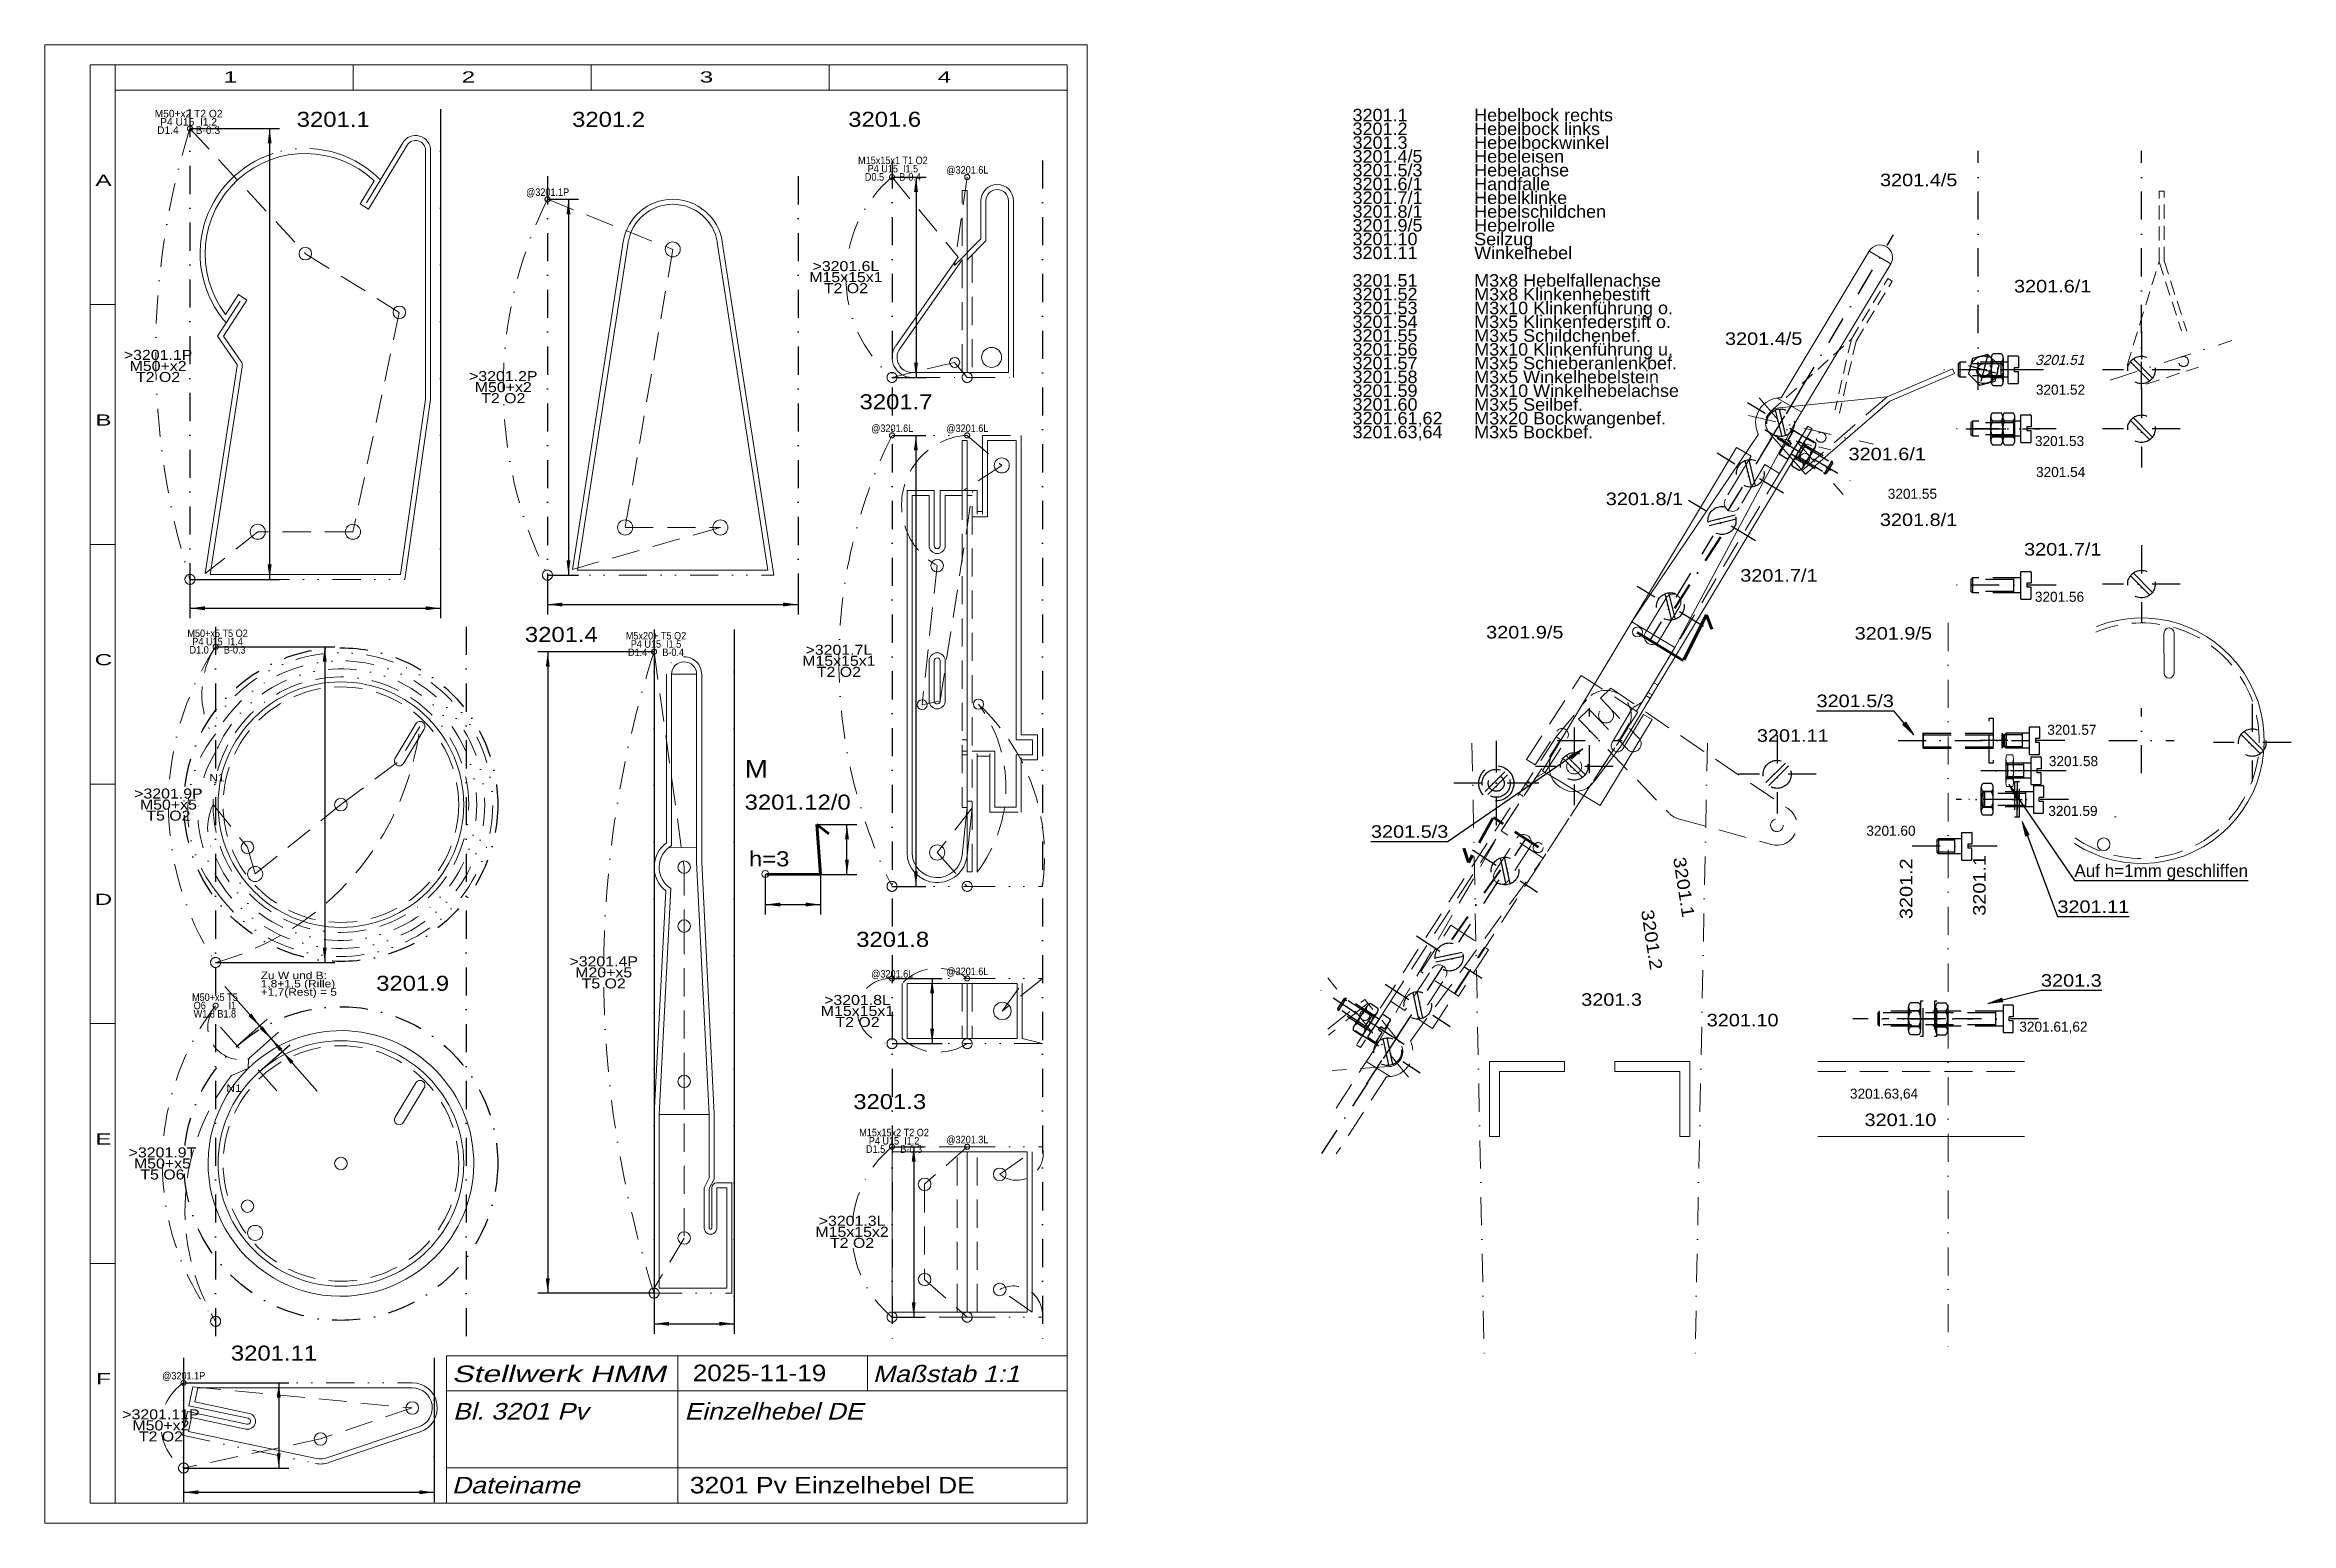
# Model space of a CAD drawing. Extents: x 1 to 449, y 1 to 296.
import ezdxf
from ezdxf.enums import TextEntityAlignment as Align

# ---------------------------------------------------------------- set-up
doc = ezdxf.new("R2010")
doc.units = 0
doc.header["$LTSCALE"] = 11.230064
for name, pattern in [('BORDER', [1.75, 0.5, -0.25, 0.5, -0.25, 0, -0.25]), ('DASHDOT', [1, 0.5, -0.25, 0, -0.25]), ('DASHED', [0.75, 0.5, -0.25]), ('DIVIDE', [1.25, 0.5, -0.25, 0, -0.25, 0, -0.25]), ('HIDDEN', [0.375, 0.25, -0.125]), ('PHANTOM', [2.5, 1.25, -0.25, 0.25, -0.25, 0.25, -0.25])]:
    doc.linetypes.add(name, pattern=pattern)
for name, color, linetype, lineweight in [('2101__ HEBELBANK', 9, 'CONTINUOUS', 18), ('3201_1-3HEBELBOCK', 7, 'CONTINUOUS', 18), ('3201_10 HEBELSCHILDCHEN UMGELEGT', 16, 'DASHED', 18), ('3201_10 SEILZUG', 94, 'DASHDOT', 18), ('3201_11 WINKELHEBEL', 190, 'CONTINUOUS', 18), ('3201_11P', 30, 'CONTINUOUS', 0), ('3201_14 WINKELHEBEL UMGELEGT', 190, 'DASHED', 18), ('3201_1P', 30, 'CONTINUOUS', 0), ('3201_2P', 30, 'CONTINUOUS', 0), ('3201_3L', 30, 'CONTINUOUS', 0), ('3201_3R', 14, 'CONTINUOUS', 0), ('3201_4 HEBELEISEN', 5, 'CONTINUOUS', 18), ('3201_4 HEBELEISEN UMGELEGT', 5, 'DASHED', 18), ('3201_4P', 30, 'CONTINUOUS', 0), ('3201_6 HANDFALLE', 30, 'CONTINUOUS', 18), ('3201_6 HANDFALLE ANGEZOGEN', 30, 'HIDDEN', 18), ('3201_6 HANDFALLE UMGELEGT', 30, 'DASHED', 18), ('3201_6L', 30, 'CONTINUOUS', 0), ('3201_6R', 14, 'CONTINUOUS', 0), ('3201_7 HEBELKLINKE', 171, 'CONTINUOUS', 18), ('3201_7L', 30, 'CONTINUOUS', 0), ('3201_7R', 14, 'CONTINUOUS', 0), ('3201_8 HEBELKLINKE UMGELEGT', 171, 'DASHED', 18), ('3201_8 HEBELSCHILDCHEN', 16, 'CONTINUOUS', 18), ('3201_8L', 30, 'CONTINUOUS', 0), ('3201_8R', 14, 'CONTINUOUS', 0), ('3201_9 HEBELROLLE', 134, 'CONTINUOUS', 18), ('3201_9P', 30, 'CONTINUOUS', 0), ('3201_9T', 14, 'CONTINUOUS', 0), ('3201__ EINZELHEBEL DE', 6, 'DASHDOT', 0), ('3201__ HEBEL DE', 7, 'CONTINUOUS', 0), ('_TEMP', 7, 'CONTINUOUS', 50), ('BEMASSUNG', 7, 'CONTINUOUS', 25), ('BESCHRIFTUNG', 7, 'CONTINUOUS', 25), ('MASSGRENZEN', 172, 'CONTINUOUS', 25), ('MASSLINIEN', 172, 'CONTINUOUS', 25), ('MASSTEXTE', 212, 'CONTINUOUS', 25), ('MITTELLINIEN', 5, 'DASHDOT', 25), ('STANDARD', 7, 'CONTINUOUS', 0), ('UNSICHTBARE', 92, 'DASHED', 25)]:
    doc.layers.add(name, color=color, linetype=linetype, lineweight=lineweight)
doc.styles.add('Arial', font='arial.ttf')

msp = doc.modelspace()

# ---------------------------------------------------------------- texts
at = {"layer": '3201_11P', "linetype": 'DIVIDE', "style": 'Arial', "width": 0.864818}
msp.add_text('@3201.1P', height=1.5, dxfattribs=at).set_placement((28.69, 30.41), align=Align.MIDDLE_CENTER)
at = {"layer": '3201_1P', "linetype": 'DIVIDE', "insert": (29.67, 280.63), "char_height": 1.5, "attachment_point": 5, "line_spacing_factor": 0.66, "style": 'Arial'}
msp.add_mtext('\\W0.972837;M50+x2 T2 O2\\PP4 U15  I1.2\\PD1.4      B-0.3', dxfattribs=at)
at = {"layer": '3201_2P', "linetype": 'DIVIDE', "style": 'Arial', "width": 0.864818}
msp.add_text('@3201.1P', height=1.5, dxfattribs=at).set_placement((101.31, 266.62), align=Align.MIDDLE_CENTER)
at = {"layer": '3201_3L', "linetype": 'DIVIDE', "insert": (170.44, 77.28), "char_height": 1.5, "attachment_point": 5, "line_spacing_factor": 0.66, "style": 'Arial'}
msp.add_mtext('\\W0.864838;M15x15x2 T2 O2\\PP4 U15  I1.2\\PD1.5      B-0.3', dxfattribs=at)
at = {"layer": '3201_3R', "linetype": 'DIVIDE', "style": 'Arial', "width": 0.864821}
msp.add_text('@3201.3L', height=1.5, dxfattribs=at).set_placement((185.07, 77.54), align=Align.MIDDLE_CENTER)
at = {"layer": '3201_4P', "linetype": 'DIVIDE', "insert": (122.94, 176.43), "char_height": 1.5, "attachment_point": 5, "line_spacing_factor": 0.66, "style": 'Arial'}
msp.add_mtext('\\W0.864827;M5x20+ T5 O2\\PP4 U15  I1.5\\PD1.4      B-0.4', dxfattribs=at)
at = {"layer": '3201_6L', "linetype": 'DIVIDE', "insert": (170.21, 271.3), "char_height": 1.5, "attachment_point": 5, "line_spacing_factor": 0.66, "style": 'Arial'}
msp.add_mtext('\\W0.864839;M15x15x1 T1 O2\\PP4 U15  I1.5\\PD0.5      B-0.4', dxfattribs=at)
at = {"layer": '3201_6R', "linetype": 'DIVIDE', "style": 'Arial', "width": 0.864821}
msp.add_text('@3201.6L', height=1.5, dxfattribs=at).set_placement((185.07, 271.06), align=Align.MIDDLE_CENTER)
at = {"layer": '3201_7L', "linetype": 'DIVIDE', "style": 'Arial', "width": 0.864821}
msp.add_text('@3201.6L', height=1.5, dxfattribs=at).set_placement((170.07, 219.5), align=Align.MIDDLE_CENTER)
at = {"layer": '3201_7R', "linetype": 'DIVIDE', "style": 'Arial', "width": 0.864821}
msp.add_text('@3201.6L', height=1.5, dxfattribs=at).set_placement((185.07, 219.5), align=Align.MIDDLE_CENTER)
at = {"layer": '3201_8L', "linetype": 'DIVIDE', "style": 'Arial', "width": 0.864821}
msp.add_text('@3201.6L', height=1.5, dxfattribs=at).set_placement((170.07, 110.61), align=Align.MIDDLE_CENTER)
at = {"layer": '3201_8R', "linetype": 'DIVIDE', "style": 'Arial', "width": 0.864821}
msp.add_text('@3201.6L', height=1.5, dxfattribs=at).set_placement((185.07, 111.11), align=Align.MIDDLE_CENTER)
at = {"layer": '3201_9P', "linetype": 'DIVIDE', "style": 'Arial', "width": 1.135027}
msp.add_text('N1', height=1.5, dxfattribs=at).set_placement((33.8, 149.01))
at = {"layer": '3201_9P', "linetype": 'DIVIDE', "insert": (35.45, 176.92), "char_height": 1.5, "attachment_point": 5, "line_spacing_factor": 0.66, "style": 'Arial'}
msp.add_mtext('\\W0.864827;M50+x5 T5 O2\\PP4 U15  I1.4\\PD1.0      B-0.3', dxfattribs=at)
at = {"layer": '3201_9T', "linetype": 'DASHED', "style": 'Arial', "width": 1.135027}
msp.add_text('N1', height=1.5, dxfattribs=at).set_placement((37.22, 87.04))
at = {"layer": '3201_9T', "linetype": 'DIVIDE', "insert": (34.91, 104.28), "char_height": 1.5, "attachment_point": 5, "line_spacing_factor": 0.66, "style": 'Arial'}
msp.add_mtext('\\W0.864843;M50+x5 T5\\PO6         I1\\PW1.8 B1.8', dxfattribs=at)
at = {"layer": '3201__ EINZELHEBEL DE', "char_height": 2, "attachment_point": 5, "line_spacing_factor": 0.66, "style": 'Arial'}
for s, insert in [('\\W1.135145;>3201.6L\\PM15x15x1\\PT2 O2', (160.83, 249.64)), ('\\W1.135110;>3201.1P\\PM50+x2\\PT2 O2', (23.58, 231.92)), ('\\W1.135110;>3201.2P\\PM50+x2\\PT2 O2', (92.46, 227.69)), ('\\W1.135145;>3201.7L\\PM15x15x1\\PT2 O2', (159.43, 173.07)), ('\\W1.135110;>3201.9P\\PM50+x5\\PT5 O2', (25.64, 144.38)), ('\\W1.135110;>3201.4P\\PM20+x5\\PT5 O2', (112.5, 110.89)), ('\\W1.135145;>3201.8L\\PM15x15x1\\PT2 O2', (163.14, 103.19)), ('\\W1.135136;>3201.9T\\PM50+x5\\PT5 O6', (24.45, 72.76)), ('\\W1.135145;>3201.3L\\PM15x15x2\\PT2 O2', (162.06, 59.11)), ('\\W1.135114;>3201.11P\\PM50+x2\\PT2 O2', (24.15, 20.48))]:
    msp.add_mtext(s, dxfattribs=dict(at, insert=insert))
at = {"layer": 'BESCHRIFTUNG', "style": 'Arial'}
for s, height, width, p in [('3201.1', 3, 1.135138, (51.25, 279.65)), ('3201.2', 3, 1.135138, (106.2, 279.65)), ('3201.6', 3, 1.135138, (161.29, 279.66)), ('3201.4/5', 2.5, 1.135134, (367.18, 267.8)), ('3201.6/1', 2.5, 1.135134, (393.92, 246.6)), ('3201.4/5', 2.5, 1.135134, (336.25, 236.13)), ('3201.7', 3, 1.135138, (163.56, 223.28)), ('3201.52', 2, 0.972811, (398.28, 226.2)), ('3201.6/1', 2.5, 1.135134, (360.9, 213.1)), ('3201.53', 2, 0.972812, (398.09, 215.95)), ('3201.54', 2, 0.972812, (398.31, 209.76)), ('3201.8/1', 2.5, 1.135134, (312.46, 204.16)), ('3201.55', 2, 0.972811, (368.73, 205.42)), ('3201.8/1', 2.5, 1.135134, (367.16, 199.99)), ('3201.7/1', 2.5, 1.135134, (395.93, 194.1)), ('3201.7/1', 2.5, 1.135134, (339.29, 188.88)), ('3201.56', 2, 0.972812, (398.08, 184.86)), ('3201.4', 3, 1.135138, (96.78, 176.84)), ('3201.9/5', 2.5, 1.135134, (288.58, 177.54)), ('3201.9/5', 2.5, 1.135134, (362.12, 177.32)), ('3201.5/3', 2.5, 1.135134, (354.51, 163.84)), ('3201.11', 2.5, 1.135139, (342.61, 156.92)), ('3201.57', 2, 0.972811, (400.55, 158.32)), ('M', 3.5, 1.135019, (140.62, 149.78)), ('3201.58', 2, 0.972811, (400.87, 152.07)), ('3201.12/0', 3, 1.135136, (140.62, 143.38)), ('3201.59', 2, 0.972811, (400.76, 142.13)), ('3201.5/3', 2.5, 1.135134, (265.6, 137.76)), ('3201.60', 2, 0.972811, (364.45, 138.17)), ('h=3', 3, 1.135158, (141.48, 132.07)), ('Auf h=1mm geschliffen', 2.5, 0.972818, (405.97, 129.95)), ('3201.11', 2.5, 1.135139, (402.57, 122.78)), ('3201.8', 3, 1.135138, (162.89, 116)), ('3201.9', 3, 1.135138, (67.1, 107.23)), ('3201.3', 2.5, 1.135138, (399.3, 108.05)), ('3201.3', 2.5, 1.135138, (307.56, 104.23)), ('3201.10', 2.5, 1.135139, (332.6, 100.13)), ('3201.61,62', 2, 0.972804, (394.98, 99.07)), ('3201.3', 3, 1.135138, (162.3, 83.62)), ('3201.63,64', 2, 0.972804, (361.18, 85.7)), ('3201.10', 2.5, 1.135139, (364.09, 80.23)), ('3201.11', 3, 1.135139, (38.11, 33.42))]:
    msp.add_text(s, height=height, dxfattribs=dict(at, width=width)).set_placement(p)
at = {"layer": 'BESCHRIFTUNG', "style": 'Arial', "oblique": 15, "width": 0.972812}
msp.add_text('3201.51', height=2, dxfattribs=at).set_placement((398.12, 232.14))
at = {"layer": 'BESCHRIFTUNG', "style": 'Arial'}
for s, rotation, width, p in [('3201.1', 278.7872, 1.134874, (325.89, 133.73)), ('3201.2', 90, 1.135138, (373.64, 121.54)), ('3201.1', 90, 1.135138, (388.25, 122.21)), ('3201.2', 278.7872, 1.134873, (319.49, 123.23))]:
    msp.add_text(s, height=2.5, rotation=rotation, dxfattribs=dict(at, width=width)).set_placement(p)
at = {"layer": 'BESCHRIFTUNG', "style": 'Arial', "oblique": 15}
for s, width, p in [('Stellwerk HMM', 1.375804, (82.2, 32.44)), ('Maßstab 1:1', 1.143719, (166.2, 32.44)), ('Bl. 3201 Pv', 1.143716, (82.42, 24.96)), ('Einzelhebel DE', 1.130189, (128.62, 24.96)), ('Dateiname', 1.143709, (82.2, 10.22))]:
    msp.add_text(s, height=3.3, dxfattribs=dict(at, width=width)).set_placement(p, align=Align.TOP_LEFT)
at = {"layer": 'BESCHRIFTUNG', "style": 'Arial'}
for s, width, p in [('2025-11-19', 1.130203, (130.27, 32.62)), ('3201 Pv Einzelhebel DE', 1.143718, (129.69, 10.22))]:
    msp.add_text(s, height=3.3, dxfattribs=dict(at, width=width)).set_placement(p, align=Align.TOP_LEFT)
at = {"layer": 'BESCHRIFTUNG', "line_spacing_factor": 0.66, "style": 'Arial'}
for s, insert, char_height, attachment_point in [('\\W1.026832;3201.1\\P3201.2\\P3201.3\\P3201.4/5\\P3201.5/3\\P3201.6/1\\P3201.7/1\\P3201.8/1\\P3201.9/5\\P3201.10\\P3201.11\\P\\P3201.51\\P3201.52\\P3201.53\\P3201.54\\P3201.55\\P3201.56\\P3201.57\\P3201.58\\P3201.59\\P3201.60\\P3201.61,62\\P3201.63,64', (261.93, 283.26), 2.5, 1), ('\\W1.026844;Hebelbock rechts\\PHebelbock links\\PHebelbockwinkel\\PHebeleisen\\PHebelachse\\PHandfalle\\PHebelklinke\\PHebelschildchen\\PHebelrolle\\PSeilzug\\PWinkelhebel\\P\\PM3x8 Hebelfallenachse\\PM3x8 Klinkenhebestift\\PM3x10 Klinkenführung o.\\PM3x5 Klinkenfederstift o.\\PM3x5 Schildchenbef.\\PM3x10 Klinkenführung u.\\PM3x5 Schieberanlenkbef.\\PM3x5 Winkelhebelstein\\PM3x10 Winkelhebelachse\\PM3x5 Seilbef.\\PM3x20 Bockwangenbef.\\PM3x5 Bockbef.', (286.2, 283.26), 2.5, 1), ('\\W1.135085;Zu W und B:\\P1,8+1,5 (Rille)\\P+1,7(Rest) = 5', (44.06, 105.8), 1.5, 7)]:
    msp.add_mtext(s, dxfattribs=dict(at, insert=insert, char_height=char_height, attachment_point=attachment_point))
at = {"layer": 'STANDARD', "style": 'Arial'}
for s, width, p in [('1', 1.547923, (38, 290.72)), ('2', 1.547922, (85.5, 290.72)), ('3', 1.547923, (133, 290.72)), ('4', 1.547923, (180.5, 290.72)), ('A', 1.547987, (12.68, 270.1)), ('B', 1.547987, (12.68, 222.26)), ('C', 1.548103, (12.68, 174.43)), ('D', 1.548104, (12.68, 126.6)), ('E', 1.547987, (12.68, 78.76)), ('F', 1.547769, (12.68, 30.93))]:
    msp.add_text(s, height=2.23, dxfattribs=dict(at, width=width)).set_placement(p, align=Align.TOP_CENTER)

# ---------------------------------------------------------------- blocks, each defined once
blk = doc.blocks.new('D356420864')
at = {"layer": 'MASSGRENZEN'}
for points in [[(29.94, 183.57), (32.91, 183.96), (32.91, 183.18)], [(79.94, 183.57), (76.96, 183.18), (76.96, 183.96)]]:
    blk.add_solid(points, dxfattribs=at)
at = {"layer": 'MASSLINIEN', "color": 172}
for p, q in [((79.94, 278.19), (79.94, 181.57)), ((29.94, 189.33), (29.94, 181.57)), ((29.94, 183.57), (79.94, 183.57))]:
    blk.add_line(p, q, dxfattribs=at)
blk = doc.blocks.new('D334145792')
at = {"layer": 'MASSGRENZEN'}
for points in [[(101.28, 184.32), (104.25, 184.71), (104.25, 183.93)], [(151.28, 184.32), (148.3, 183.93), (148.3, 184.71)]]:
    blk.add_solid(points, dxfattribs=at)
at = {"layer": 'MASSLINIEN', "color": 172}
for p, q in [((101.28, 190.19), (101.28, 182.32)), ((151.28, 190.19), (151.28, 182.32)), ((101.28, 184.32), (151.28, 184.32))]:
    blk.add_line(p, q, dxfattribs=at)
blk = doc.blocks.new('D356563712')
at = {"layer": 'MASSGRENZEN'}
for points in [[(122.56, 40.78), (125.53, 41.17), (125.53, 40.39)], [(138.56, 40.78), (135.58, 40.39), (135.58, 41.17)]]:
    blk.add_solid(points, dxfattribs=at)
at = {"layer": 'MASSLINIEN', "color": 172}
for p, q in [((122.55, 174.33), (122.56, 38.78)), ((138.55, 174.33), (138.56, 38.78)), ((122.56, 40.78), (138.56, 40.78))]:
    blk.add_line(p, q, dxfattribs=at)
blk = doc.blocks.new('D356563456')
at = {"layer": 'MASSGRENZEN'}
for points in [[(28.66, 7.15), (31.63, 7.54), (31.63, 6.76)], [(78.66, 7.15), (75.68, 6.76), (75.68, 7.54)]]:
    blk.add_solid(points, dxfattribs=at)
at = {"layer": 'MASSLINIEN', "color": 172}
for p, q in [((28.66, 28.98), (28.66, 5.15)), ((78.66, 28.98), (78.66, 5.15)), ((28.66, 7.15), (78.66, 7.15))]:
    blk.add_line(p, q, dxfattribs=at)
blk = doc.blocks.new('D356563200')
at = {"layer": 'MASSGRENZEN'}
for points in [[(43.87, 100.22), (41.61, 102.19), (42.2, 102.71)], [(46.12, 97.67), (48.38, 95.69), (47.79, 95.18)]]:
    blk.add_solid(points, dxfattribs=at)
at = {"layer": 'MASSLINIEN', "color": 172}
for p, q in [((43.87, 100.22), (36.9, 108.12)), ((39.35, 96.23), (45.37, 101.54)), ((41.6, 93.68), (47.62, 98.99)), ((43.87, 100.22), (46.12, 97.67)), ((46.12, 97.67), (50.11, 93.14))]:
    blk.add_line(p, q, dxfattribs=at)
blk = doc.blocks.new('D356562944')
at = {"layer": 'MASSGRENZEN'}
for points in [[(46.12, 97.67), (43.86, 99.64), (44.45, 100.16)], [(48.37, 95.12), (50.63, 93.14), (50.04, 92.63)]]:
    blk.add_solid(points, dxfattribs=at)
at = {"layer": 'MASSLINIEN', "color": 172}
for p, q in [((41.6, 93.68), (47.62, 98.99)), ((46.12, 97.67), (42.12, 102.19)), ((43.85, 91.13), (49.87, 96.44)), ((46.12, 97.67), (48.37, 95.12)), ((48.37, 95.12), (55.34, 87.21))]:
    blk.add_line(p, q, dxfattribs=at)
blk = doc.blocks.new('D356562688')
at = {"layer": 'MASSGRENZEN'}
for points in [[(45.84, 279.33), (46.23, 276.35), (45.45, 276.35)], [(45.84, 189.33), (45.45, 192.31), (46.23, 192.31)]]:
    blk.add_solid(points, dxfattribs=at)
at = {"layer": 'MASSLINIEN', "color": 172}
for p, q in [((29.94, 279.33), (47.84, 279.33)), ((45.84, 279.33), (45.84, 189.33)), ((29.94, 189.33), (47.84, 189.33))]:
    blk.add_line(p, q, dxfattribs=at)
blk = doc.blocks.new('D356562432')
at = {"layer": 'MASSGRENZEN'}
for points in [[(105.47, 265.19), (105.86, 262.22), (105.08, 262.22)], [(105.47, 190.19), (105.08, 193.16), (105.86, 193.16)]]:
    blk.add_solid(points, dxfattribs=at)
at = {"layer": 'MASSLINIEN', "color": 172}
for p, q in [((101.28, 265.19), (107.47, 265.19)), ((105.47, 265.19), (105.47, 190.19)), ((101.28, 190.19), (107.47, 190.19))]:
    blk.add_line(p, q, dxfattribs=at)
blk = doc.blocks.new('D356562176')
at = {"layer": 'MASSGRENZEN'}
for points in [[(174.82, 269.63), (175.21, 266.66), (174.43, 266.66)], [(174.82, 229.64), (174.43, 232.61), (175.21, 232.61)]]:
    blk.add_solid(points, dxfattribs=at)
at = {"layer": 'MASSLINIEN', "color": 172}
for p, q in [((170.03, 269.63), (176.82, 269.63)), ((174.82, 269.63), (174.82, 229.64)), ((170.03, 229.64), (176.82, 229.64))]:
    blk.add_line(p, q, dxfattribs=at)
blk = doc.blocks.new('D356561920')
at = {"layer": 'MASSGRENZEN'}
for points in [[(174.79, 218.07), (175.18, 215.1), (174.4, 215.1)], [(174.79, 128.07), (174.4, 131.05), (175.18, 131.05)]]:
    blk.add_solid(points, dxfattribs=at)
at = {"layer": 'MASSLINIEN', "color": 172}
for p, q in [((170.03, 218.07), (176.79, 218.07)), ((174.79, 218.07), (174.79, 128.07)), ((170.03, 128.07), (176.79, 128.07))]:
    blk.add_line(p, q, dxfattribs=at)
blk = doc.blocks.new('D356561664')
at = {"layer": 'MASSGRENZEN'}
for points in [[(101.34, 174.89), (101.73, 171.91), (100.95, 171.91)], [(101.34, 46.89), (100.95, 49.86), (101.73, 49.86)]]:
    blk.add_solid(points, dxfattribs=at)
at = {"layer": 'MASSLINIEN', "color": 172}
for p, q in [((122.55, 174.89), (99.34, 174.89)), ((101.34, 174.89), (101.34, 46.89)), ((122.56, 46.89), (99.34, 46.89))]:
    blk.add_line(p, q, dxfattribs=at)
blk = doc.blocks.new('D356561408')
at = {"layer": 'MASSGRENZEN'}
for points in [[(178.03, 109.69), (178.43, 106.71), (177.64, 106.71)], [(178.03, 96.68), (177.64, 99.66), (178.43, 99.66)]]:
    blk.add_solid(points, dxfattribs=at)
at = {"layer": 'MASSLINIEN', "color": 172}
for p, q in [((170.03, 109.69), (180.03, 109.69)), ((178.03, 109.69), (178.03, 96.68)), ((170.03, 96.68), (180.03, 96.68))]:
    blk.add_line(p, q, dxfattribs=at)
blk = doc.blocks.new('D356561152')
at = {"layer": 'MASSGRENZEN'}
for points in [[(174.36, 76.11), (174.75, 73.14), (173.97, 73.14)], [(174.36, 42.11), (173.97, 45.08), (174.75, 45.08)]]:
    blk.add_solid(points, dxfattribs=at)
at = {"layer": 'MASSLINIEN', "color": 172}
for p, q in [((170.03, 76.11), (176.36, 76.11)), ((174.36, 76.11), (174.36, 42.11)), ((170.03, 42.11), (176.36, 42.11))]:
    blk.add_line(p, q, dxfattribs=at)
blk = doc.blocks.new('D356560896')
at = {"layer": 'MASSGRENZEN'}
for points in [[(56.83, 175.88), (57.22, 172.9), (56.44, 172.9)], [(56.83, 112.88), (56.44, 115.85), (57.22, 115.85)]]:
    blk.add_solid(points, dxfattribs=at)
at = {"layer": 'MASSLINIEN', "color": 172}
for p, q in [((35.06, 175.88), (58.83, 175.88)), ((56.83, 175.88), (56.83, 112.88)), ((35.06, 112.88), (58.83, 112.88))]:
    blk.add_line(p, q, dxfattribs=at)
blk = doc.blocks.new('D356560640')
at = {"layer": 'MASSGRENZEN'}
for points in [[(47.66, 28.98), (48.05, 26), (47.27, 26)], [(47.66, 11.98), (47.27, 14.95), (48.05, 14.95)]]:
    blk.add_solid(points, dxfattribs=at)
at = {"layer": 'MASSLINIEN', "color": 172}
for p, q in [((28.66, 28.98), (49.66, 28.98)), ((47.66, 28.98), (47.66, 11.98)), ((28.66, 11.98), (49.66, 11.98))]:
    blk.add_line(p, q, dxfattribs=at)
blk = doc.blocks.new('D356417536')
at = {"layer": 'MASSGRENZEN'}
for points in [[(144.75, 124.44), (147.73, 124.83), (147.73, 124.05)], [(155.76, 124.44), (152.78, 124.05), (152.78, 124.83)]]:
    blk.add_solid(points, dxfattribs=at)
at = {"layer": 'MASSLINIEN', "color": 172}
for p, q in [((144.75, 130.53), (144.75, 122.44)), ((155.76, 130.46), (155.76, 122.44)), ((144.75, 124.44), (155.76, 124.44))]:
    blk.add_line(p, q, dxfattribs=at)
blk = doc.blocks.new('D401687040')
at = {"layer": 'MASSGRENZEN'}
for points in [[(161.04, 140.45), (161.43, 137.48), (160.65, 137.48)], [(161.04, 130.46), (160.65, 133.43), (161.43, 133.43)]]:
    blk.add_solid(points, dxfattribs=at)
at = {"layer": 'MASSLINIEN', "color": 172}
for p, q in [((155.04, 140.45), (163.04, 140.45)), ((161.04, 130.46), (161.04, 140.45)), ((155.76, 130.46), (163.04, 130.46))]:
    blk.add_line(p, q, dxfattribs=at)
blk = doc.blocks.new('_A322693744', base_point=(388.7, 104.67))
at = {"layer": '3201__ EINZELHEBEL DE', "linetype": 'CONTINUOUS'}
blk.add_hatch(color=172, dxfattribs=at).paths.add_polyline_path([(391.49, 105.77), (388.7, 104.67), (391.68, 105.01)])
at = {"layer": '3201__ EINZELHEBEL DE', "color": 7, "linetype": 'CONTINUOUS', "lineweight": 25}
for p, q in [((388.7, 104.67), (399.3, 107.33)), ((399.3, 107.33), (411.42, 107.33))]:
    blk.add_line(p, q, dxfattribs=at)
at = {"layer": '3201__ EINZELHEBEL DE', "color": 172, "linetype": 'CONTINUOUS', "lineweight": 0}
for p, q in [((391.49, 105.77), (388.7, 104.67)), ((388.7, 104.67), (391.68, 105.01)), ((391.68, 105.01), (391.49, 105.77))]:
    blk.add_line(p, q, dxfattribs=at)
blk = doc.blocks.new('_A322691952', base_point=(354.51, 158.33))
at = {"layer": '3201__ EINZELHEBEL DE', "linetype": 'CONTINUOUS'}
blk.add_hatch(color=172, dxfattribs=at).paths.add_polyline_path([(371.74, 160.36), (373.94, 158.33), (372.34, 160.86)])
at = {"layer": '3201__ EINZELHEBEL DE', "color": 7, "linetype": 'CONTINUOUS', "lineweight": 25}
for p in [(354.51, 163.12), (373.94, 158.33)]:
    blk.add_line(p, (369.94, 163.12), dxfattribs=at)
at = {"layer": '3201__ EINZELHEBEL DE', "color": 172, "linetype": 'CONTINUOUS', "lineweight": 0}
for p, q in [((372.34, 160.86), (371.74, 160.36)), ((371.74, 160.36), (373.94, 158.33)), ((373.94, 158.33), (372.34, 160.86))]:
    blk.add_line(p, q, dxfattribs=at)
blk = doc.blocks.new('_A322692736', base_point=(265.6, 137.04))
at = {"layer": '3201__ EINZELHEBEL DE', "linetype": 'CONTINUOUS'}
blk.add_hatch(color=172, dxfattribs=at).paths.add_polyline_path([(305.66, 153.51), (307.89, 155.52), (305.22, 154.15)])
at = {"layer": '3201__ EINZELHEBEL DE', "color": 7, "linetype": 'CONTINUOUS', "lineweight": 25}
for p in [(307.89, 155.52), (265.6, 137.04)]:
    blk.add_line(p, (281.03, 137.04), dxfattribs=at)
at = {"layer": '3201__ EINZELHEBEL DE', "color": 172, "linetype": 'CONTINUOUS', "lineweight": 0}
for p, q in [((307.89, 155.52), (305.22, 154.15)), ((305.22, 154.15), (305.66, 153.51)), ((305.66, 153.51), (307.89, 155.52))]:
    blk.add_line(p, q, dxfattribs=at)
blk = doc.blocks.new('_A322692624', base_point=(395.52, 122.06))
at = {"layer": '3201__ EINZELHEBEL DE', "linetype": 'CONTINUOUS'}
blk.add_hatch(color=172, dxfattribs=at).paths.add_polyline_path([(396.92, 138.36), (395.52, 141.01), (396.19, 138.09)])
at = {"layer": '3201__ EINZELHEBEL DE', "color": 7, "linetype": 'CONTINUOUS', "lineweight": 25}
for p, q in [((395.52, 141.01), (402.57, 122.06)), ((402.57, 122.06), (416.9, 122.06))]:
    blk.add_line(p, q, dxfattribs=at)
at = {"layer": '3201__ EINZELHEBEL DE', "color": 172, "linetype": 'CONTINUOUS', "lineweight": 0}
for p, q in [((396.92, 138.36), (395.52, 141.01)), ((395.52, 141.01), (396.19, 138.09)), ((396.19, 138.09), (396.92, 138.36))]:
    blk.add_line(p, q, dxfattribs=at)
blk = doc.blocks.new('_A322692288', base_point=(392.9, 129.23))
at = {"layer": '3201__ EINZELHEBEL DE', "linetype": 'CONTINUOUS'}
blk.add_hatch(color=172, dxfattribs=at).paths.add_polyline_path([(394.9, 146.17), (392.9, 148.41), (394.26, 145.73)])
at = {"layer": '3201__ EINZELHEBEL DE', "color": 7, "linetype": 'CONTINUOUS', "lineweight": 25}
for p, q in [((392.9, 148.41), (405.97, 129.23)), ((405.97, 129.23), (440.63, 129.23))]:
    blk.add_line(p, q, dxfattribs=at)
at = {"layer": '3201__ EINZELHEBEL DE', "color": 172, "linetype": 'CONTINUOUS', "lineweight": 0}
for p, q in [((394.9, 146.17), (392.9, 148.41)), ((392.9, 148.41), (394.26, 145.73)), ((394.26, 145.73), (394.9, 146.17))]:
    blk.add_line(p, q, dxfattribs=at)

# ---------------------------------------------------------------- linework, layer by layer
at = {"layer": '2101__ HEBELBANK'}
for p, q in [((289.24, 93.15), (304.24, 93.15)), ((289.24, 93.15), (289.24, 78.15)), ((291.24, 91.15), (304.24, 91.15)), ((291.24, 91.15), (291.24, 78.15)), ((304.24, 93.15), (304.24, 91.15)), ((314.24, 93.15), (314.24, 91.15)), ((314.24, 93.15), (329.24, 93.15)), ((314.24, 91.15), (327.24, 91.15)), ((327.24, 91.15), (327.24, 78.15)), ((329.24, 93.15), (329.24, 78.15)), ((354.75, 93.15), (395.99, 93.15)), ((289.24, 78.15), (291.24, 78.15)), ((327.24, 78.15), (329.24, 78.15)), ((354.75, 78.15), (395.99, 78.15))]:
    msp.add_line(p, q, dxfattribs=at)
at = {"layer": '2101__ HEBELBANK', "linetype": 'DASHED'}
msp.add_line((354.75, 91.15), (395.99, 91.15), dxfattribs=at)
at = {"layer": '3201_1-3HEBELBOCK'}
for p, q in [((65.6, 263.23), (73.25, 275.96)), ((76.97, 225.33), (76.97, 274.93)), ((63.89, 264.26), (66.67, 268.9)), ((65.6, 263.23), (63.89, 264.26)), ((107.28, 191.19), (117.38, 256.56)), ((145.28, 191.19), (135.17, 256.56)), ((41.28, 245.07), (36.62, 237.89)), ((39.61, 246.16), (37.05, 242.22)), ((39.61, 246.16), (41.28, 245.07)), ((36.62, 237.89), (40.12, 232.87)), ((33.97, 190.33), (40.37, 231.78)), ((71.97, 190.33), (76.97, 225.33)), ((33.97, 190.33), (71.97, 190.33)), ((107.28, 191.19), (145.28, 191.19)), ((170.03, 43.11), (170.03, 75.11)), ((170.03, 75.11), (197.03, 75.11)), ((185.03, 43.11), (185.03, 75.11)), ((197.03, 43.11), (197.03, 75.11)), ((197.03, 43.11), (170.03, 43.11))]:
    msp.add_line(p, q, dxfattribs=at)
at = {"layer": '3201_1-3HEBELBOCK', "linetype": 'DASHED'}
for p, q in [((183.03, 43.11), (183.03, 75.11)), ((187.03, 43.11), (187.03, 75.11))]:
    msp.add_line(p, q, dxfattribs=at)
at = {"layer": '3201_1-3HEBELBOCK'}
for centre, radius, start, end in [((52.97, 254.33), 20, 46.7308, 217.276), ((74.97, 274.93), 2, 0, 149.0006), ((126.28, 255.19), 9, 8.7872, 171.2128), ((38.89, 232.01), 1.5, 351.2128, 394.8609)]:
    msp.add_arc(centre, radius, start, end, dxfattribs=at)
at = {"layer": '3201_10 HEBELSCHILDCHEN UMGELEGT'}
for p, q in [((275.54, 111.09), (281.54, 120.32)), ((281.54, 120.32), (289.08, 115.42)), ((289.08, 115.42), (283.09, 106.19)), ((283.09, 106.19), (275.54, 111.09))]:
    msp.add_line(p, q, dxfattribs=at)
at = {"layer": '3201_10 HEBELSCHILDCHEN UMGELEGT', "linetype": 'DASHED'}
msp.add_line((282.25, 106.73), (288.25, 115.96), dxfattribs=at)
at = {"layer": '3201_10 SEILZUG'}
for p, q in [((380.78, 180.65), (380.78, 33.83)), ((285.74, 156.67), (288.18, 34.87)), ((332.73, 156.67), (330.27, 33.81))]:
    msp.add_line(p, q, dxfattribs=at)
at = {"layer": '3201_11 WINKELHEBEL'}
for p, q in [((30.91, 25.2), (31.5, 27.98)), ((31.5, 27.98), (74.3, 27.98)), ((30.91, 25.2), (41.76, 22.9)), ((29.66, 19.29), (30.24, 22.07)), ((29.66, 19.29), (55.17, 13.88)), ((30.24, 22.07), (41.1, 19.77)), ((57.28, 14), (75.58, 20.19))]:
    msp.add_line(p, q, dxfattribs=at)
for centre, radius, start, end in [((74.3, 23.98), 4, 288.6701, 450), ((41.43, 21.33), 1.6, 258.0237, 438.0237), ((56, 17.79), 4, 258.0237, 288.6701)]:
    msp.add_arc(centre, radius, start, end, dxfattribs=at)
at = {"layer": '3201_11P', "linetype": 'DIVIDE'}
for p, q in [((28.66, 28.98), (74.3, 28.98)), ((28.47, 18.52), (54.96, 12.9))]:
    msp.add_line(p, q, dxfattribs=at)
at = {"layer": '3201_11P'}
for p, q in [((29.72, 24.43), (30.52, 28.19)), ((28.47, 18.52), (29.47, 23.25)), ((29.47, 23.25), (41.3, 20.74)), ((29.72, 24.43), (41.55, 21.92)), ((57.6, 13.06), (75.9, 19.24))]:
    msp.add_line(p, q, dxfattribs=at)
at = {"layer": '3201_11P', "linetype": 'DASHED'}
for p, q in [((30.52, 28.19), (74.3, 23.98)), ((74.3, 23.98), (56, 17.79)), ((56, 17.79), (28.66, 11.98))]:
    msp.add_line(p, q, dxfattribs=at)
at = {"layer": '3201_11P', "linetype": 'PHANTOM'}
for centre, radius in [((28.66, 28.98), 0.5), ((28.66, 11.98), 1)]:
    msp.add_circle(centre, radius, dxfattribs=at)
at = {"layer": '3201_11P'}
for centre in [(74.3, 23.98), (56, 17.79)]:
    msp.add_circle(centre, 1.25, dxfattribs=at)
for centre, radius, start, end in [((74.3, 23.98), 5, 288.6701, 450), ((41.43, 21.33), 0.6, 258.0237, 438.0237), ((56, 17.79), 5, 258.0237, 288.6701)]:
    msp.add_arc(centre, radius, start, end, dxfattribs=at)
at = {"layer": '3201_14 WINKELHEBEL UMGELEGT'}
for p, q in [((311.39, 165.65), (313.44, 167.62)), ((313.44, 167.62), (348.85, 143.58)), ((307.03, 161.47), (309.08, 163.44)), ((307.03, 161.47), (325.1, 142.66)), ((309.08, 163.44), (316.76, 155.44)), ((311.39, 165.65), (319.07, 157.65)), ((326.92, 141.58), (345.53, 136.41))]:
    msp.add_line(p, q, dxfattribs=at)
msp.add_circle((346.6, 140.27), 1.25, dxfattribs=at)
for centre, radius, start, end in [((317.92, 156.54), 1.6, 223.8478, 403.8478), ((346.6, 140.27), 4, 254.4942, 415.8241), ((327.99, 145.43), 4, 223.8478, 254.4942)]:
    msp.add_arc(centre, radius, start, end, dxfattribs=at)
at = {"layer": '3201_1P', "linetype": 'DASHED'}
for p, q in [((29.94, 279.33), (52.97, 254.33)), ((52.97, 254.33), (71.71, 242.62)), ((71.71, 242.62), (62.47, 198.83)), ((43.47, 198.83), (32.98, 190.49)), ((62.47, 198.83), (43.47, 198.83))]:
    msp.add_line(p, q, dxfattribs=at)
at = {"layer": '3201_1P'}
for p, q in [((65.19, 264.49), (72.39, 276.48)), ((77.97, 225.26), (77.97, 274.93)), ((39.97, 244.88), (35.42, 237.87)), ((35.42, 237.87), (39.3, 232.29)), ((32.98, 190.49), (39.38, 231.93)), ((72.83, 189.33), (77.97, 225.26))]:
    msp.add_line(p, q, dxfattribs=at)
at = {"layer": '3201_1P', "color": 5}
for p, q in [((65.19, 264.49), (67.94, 269.06)), ((39.97, 244.88), (37.14, 240.53))]:
    msp.add_line(p, q, dxfattribs=at)
at = {"layer": '3201_1P', "linetype": 'DIVIDE'}
msp.add_line((29.94, 189.33), (72.83, 189.33), dxfattribs=at)
at = {"layer": '3201_1P', "linetype": 'PHANTOM'}
for centre, radius in [((29.94, 279.33), 0.5), ((29.94, 189.33), 1)]:
    msp.add_circle(centre, radius, dxfattribs=at)
at = {"layer": '3201_1P'}
for centre, radius in [((52.97, 254.33), 1.25), ((71.71, 242.62), 1.25), ((43.47, 198.83), 1.5), ((62.47, 198.83), 1.5)]:
    msp.add_circle(centre, radius, dxfattribs=at)
for centre, radius, start, end in [((74.97, 274.93), 3, 0, 149.0006), ((52.97, 254.33), 21, 107.7528, 221.1095), ((52.97, 254.33), 21, 44.5231, 72.2472)]:
    msp.add_arc(centre, radius, start, end, dxfattribs=at)
at = {"layer": '3201_1P', "linetype": 'DIVIDE'}
msp.add_arc((52.97, 254.33), 21, 72.2472, 107.7528, dxfattribs=at)
at = {"layer": '3201_1P', "linetype": 'DASHED'}
msp.add_arc((38.89, 232.01), 0.5, 351.2128, 394.8609, dxfattribs=at)
at = {"layer": '3201_2P', "linetype": 'DASHED'}
for p, q in [((101.28, 265.19), (126.28, 255.19)), ((126.28, 255.19), (116.78, 199.69)), ((135.78, 199.69), (106.29, 191.34)), ((116.78, 199.69), (135.78, 199.69))]:
    msp.add_line(p, q, dxfattribs=at)
at = {"layer": '3201_2P'}
for p, q in [((106.29, 191.34), (116.39, 256.72)), ((146.44, 190.19), (136.16, 256.72))]:
    msp.add_line(p, q, dxfattribs=at)
at = {"layer": '3201_2P', "linetype": 'DIVIDE'}
msp.add_line((101.28, 190.19), (146.44, 190.19), dxfattribs=at)
at = {"layer": '3201_2P', "linetype": 'PHANTOM'}
for centre, radius in [((101.28, 265.19), 0.5), ((101.28, 190.19), 1)]:
    msp.add_circle(centre, radius, dxfattribs=at)
at = {"layer": '3201_2P'}
for centre in [(126.28, 255.19), (116.78, 199.69), (135.78, 199.69)]:
    msp.add_circle(centre, 1.5, dxfattribs=at)
msp.add_arc((126.28, 255.19), 10, 8.7872, 171.2128, dxfattribs=at)
at = {"layer": '3201_3L', "linetype": 'DIVIDE'}
for p, q in [((185.03, 76.11), (170.03, 76.11)), ((185.03, 42.11), (170.03, 42.11))]:
    msp.add_line(p, q, dxfattribs=at)
at = {"layer": '3201_3L', "linetype": 'DASHED'}
for p, q in [((185.03, 76.11), (176.53, 68.61)), ((176.53, 68.61), (176.53, 49.61)), ((176.53, 49.61), (185.03, 42.11))]:
    msp.add_line(p, q, dxfattribs=at)
at = {"layer": '3201_3L', "linetype": 'PHANTOM'}
for centre, radius in [((170.03, 76.11), 0.5), ((170.03, 42.11), 1)]:
    msp.add_circle(centre, radius, dxfattribs=at)
at = {"layer": '3201_3L'}
for centre in [(176.53, 68.61), (176.53, 49.61)]:
    msp.add_circle(centre, 1.25, dxfattribs=at)
at = {"layer": '3201_3R', "linetype": 'DIVIDE'}
for p, q in [((185.03, 76.11), (200.03, 76.11)), ((185.03, 42.11), (200.03, 42.11))]:
    msp.add_line(p, q, dxfattribs=at)
at = {"layer": '3201_3R', "linetype": 'DASHED'}
for p, q in [((191.53, 70.61), (198.03, 75.11)), ((198.03, 43.11), (191.53, 47.61))]:
    msp.add_line(p, q, dxfattribs=at)
at = {"layer": '3201_3R'}
msp.add_line((198.03, 43.11), (198.03, 75.11), dxfattribs=at)
at = {"layer": '3201_3R', "linetype": 'PHANTOM'}
for centre, radius in [((185.03, 76.11), 0.5), ((185.03, 42.11), 1)]:
    msp.add_circle(centre, radius, dxfattribs=at)
at = {"layer": '3201_3R'}
for centre in [(191.53, 70.61), (191.53, 47.61)]:
    msp.add_circle(centre, 1.25, dxfattribs=at)
at = {"layer": '3201_3R', "linetype": 'DASHED'}
for centre, radius, start, end in [((194.88, 74.75), 5.33, 231.0781, 374.7324), ((194.3, 42.56), 5.76, 355.5186, 478.671)]:
    msp.add_arc(centre, radius, start, end, dxfattribs=at)
at = {"layer": '3201_4 HEBELEISEN'}
for p, q in [((347.44, 225.58), (365.04, 254.86)), ((350.01, 220.15), (369.32, 252.29)), ((365.04, 254.86), (369.32, 252.29)), ((351.55, 222.72), (346.67, 225.53)), ((350.01, 220.15), (326.23, 175.72)), ((342.9, 218.31), (317.66, 180.87)), ((299.8, 151.15), (317.66, 180.87)), ((317.66, 180.87), (326.23, 175.72)), ((326.23, 175.72), (319.71, 164.86)), ((126.05, 136.22), (126.05, 170.39)), ((126.05, 170.39), (131.05, 170.39)), ((131.05, 132.89), (131.05, 170.39)), ((317.82, 163.66), (313.7, 156.8)), ((319.96, 162.37), (315.84, 155.51)), ((319.71, 164.86), (318.06, 163.86)), ((319.96, 162.37), (321.68, 161.34)), ((321.68, 161.34), (311.37, 144.2)), ((299.8, 151.15), (311.37, 144.2)), ((131.05, 135.89), (125.42, 135.78)), ((131.05, 132.89), (133.56, 82.57)), ((125.9, 127.65), (123.56, 82.57)), ((123.56, 82.57), (133.56, 82.57)), ((123.56, 47.89), (123.56, 82.57)), ((133.56, 82.57), (133.56, 69.9)), ((132.56, 67.89), (132.56, 59.89)), ((133.56, 69.9), (132.66, 68.19)), ((135.06, 67.89), (135.06, 59.89)), ((135.06, 67.89), (137.06, 67.89)), ((137.06, 67.89), (137.06, 47.89)), ((123.56, 47.89), (137.06, 47.89))]:
    msp.add_line(p, q, dxfattribs=at)
for centre, radius, start, end in [((367.18, 253.58), 2.5, 329.0006, 509.0006), ((347.35, 220.58), 5, 89.0006, 206.992), ((128.55, 170.39), 2.5, 0.0006, 180.0006), ((318.59, 163), 1.01, 121.2417, 139.4356), ((314.77, 156.16), 1.25, 149.0006, 329.0006), ((128.55, 131.89), 5, 120.0006, 237.992), ((133.56, 67.72), 1.01, 152.2417, 170.4356), ((133.81, 59.89), 1.25, 180.0006, 360.0006)]:
    msp.add_arc(centre, radius, start, end, dxfattribs=at)
at = {"layer": '3201_4 HEBELEISEN UMGELEGT'}
for p, q in [((296.66, 153.39), (307.56, 170.16)), ((318.88, 162.81), (307.56, 170.16)), ((318.88, 162.81), (299.99, 133.73)), ((298.34, 152.3), (302.7, 159.01)), ((300.44, 150.94), (304.8, 157.65)), ((298.34, 152.3), (296.66, 153.39)), ((291.61, 139.17), (298.51, 149.8)), ((298.51, 149.8), (300.19, 150.74)), ((266.3, 95.61), (291.61, 139.17)), ((299.99, 133.73), (291.61, 139.17)), ((273.47, 97.2), (299.99, 133.73)), ((266.3, 95.61), (257.79, 82.5)), ((268.67, 90.09), (258.68, 74.7)), ((264.66, 93.09), (269.45, 90.11))]:
    msp.add_line(p, q, dxfattribs=at)
for centre, radius, start, end in [((303.75, 158.33), 1.25, 327.0006, 507.0006), ((299.69, 151.62), 1.01, 299.2417, 317.4356), ((268.94, 95.08), 5, 267.0006, 384.992)]:
    msp.add_arc(centre, radius, start, end, dxfattribs=at)
at = {"layer": '3201_4P', "linetype": 'DASHED'}
for p, q in [((122.55, 174.89), (128.55, 131.89)), ((128.55, 131.89), (128.55, 120.14)), ((128.55, 120.14), (128.56, 89.14)), ((128.56, 89.14), (128.56, 57.89)), ((128.56, 57.89), (122.56, 47.89))]:
    msp.add_line(p, q, dxfattribs=at)
at = {"layer": '3201_4P'}
for p, q in [((125.05, 136.76), (125.05, 170.39)), ((132.05, 132.92), (132.05, 170.39)), ((132.05, 132.92), (134.56, 82.59)), ((124.88, 127.15), (122.56, 82.59)), ((122.56, 47.89), (122.56, 82.59)), ((134.56, 82.59), (134.56, 69.65)), ((134.56, 69.65), (133.56, 67.75)), ((133.56, 67.75), (133.56, 59.89)), ((134.06, 67.89), (134.06, 59.89)), ((135.06, 68.89), (138.06, 68.89)), ((138.06, 68.89), (138.06, 46.89))]:
    msp.add_line(p, q, dxfattribs=at)
at = {"layer": '3201_4P', "linetype": 'DIVIDE'}
msp.add_line((122.56, 46.89), (138.06, 46.89), dxfattribs=at)
at = {"layer": '3201_4P', "linetype": 'PHANTOM'}
for centre, radius in [((122.55, 174.89), 0.5), ((122.56, 46.89), 1)]:
    msp.add_circle(centre, radius, dxfattribs=at)
at = {"layer": '3201_4P'}
for centre in [(128.55, 131.89), (128.55, 120.14), (128.56, 89.14), (128.56, 57.89)]:
    msp.add_circle(centre, 1.25, dxfattribs=at)
at = {"layer": '3201_4P', "linetype": 'DIVIDE'}
msp.add_arc((128.55, 170.39), 3.5, 0.0006, 180.0006, dxfattribs=at)
at = {"layer": '3201_4P'}
for centre, radius, start, end in [((128.55, 131.89), 6, 125.6859, 232.1975), ((135.06, 67.89), 1, 90.0006, 180.0006), ((133.81, 59.89), 0.25, 180.0006, 360.0006)]:
    msp.add_arc(centre, radius, start, end, dxfattribs=at)
at = {"layer": '3201_6 HANDFALLE', "linetype": 'DASHED'}
for p, q in [((184.03, 230.64), (184.04, 266.96)), ((186.03, 254.14), (186.03, 230.64)), ((351.65, 211.06), (368.59, 225.79))]:
    msp.add_line(p, q, dxfattribs=at)
at = {"layer": '3201_6 HANDFALLE'}
for p, q in [((184.04, 266.96), (185.03, 266.96)), ((185.03, 266.96), (185.03, 230.64)), ((188.78, 264.89), (188.78, 256.89)), ((193.28, 264.89), (193.28, 230.64)), ((185.03, 253.14), (188.78, 256.89)), ((171.58, 235.36), (184.03, 253.08)), ((185.03, 253.14), (185.03, 230.64)), ((174.03, 230.64), (185.03, 230.64)), ((185.03, 230.64), (193.28, 230.64)), ((368.59, 225.79), (381.65, 231.33)), ((369.12, 224.93), (382.05, 230.41)), ((381.65, 231.33), (382.05, 230.41)), ((347.04, 223.56), (368.59, 225.79)), ((369.12, 224.93), (352.3, 210.31)), ((345.09, 218.61), (352.3, 210.31))]:
    msp.add_line(p, q, dxfattribs=at)
at = {"layer": '3201_6 HANDFALLE', "linetype": 'DASHDOT'}
msp.add_line((343.04, 225.54), (359.81, 206.25), dxfattribs=at)
at = {"layer": '3201_6 HANDFALLE'}
for centre, radius in [((189.91, 233.64), 2), ((352.17, 213.5), 1)]:
    msp.add_circle(centre, radius, dxfattribs=at)
for centre, radius, start, end in [((191.03, 264.89), 2.25, 0, 180), ((174.03, 233.64), 3, 144.9003, 269.9945), ((347.35, 220.58), 3, 95.9035, 220.9977)]:
    msp.add_arc(centre, radius, start, end, dxfattribs=at)
at = {"layer": '3201_6 HANDFALLE ANGEZOGEN'}
for p, q in [((422.85, 252.73), (422.85, 266.84)), ((422.85, 266.84), (423.85, 266.84)), ((423.85, 252.89), (423.85, 266.84)), ((416.48, 232.03), (422.85, 252.73)), ((422.85, 252.73), (427.33, 238.95)), ((423.85, 252.89), (428.42, 238.84)), ((361.47, 237.28), (368.74, 249.37)), ((362.41, 236.9), (369.59, 248.86)), ((368.74, 249.37), (369.59, 248.86)), ((345.35, 222.81), (361.47, 237.28)), ((361.47, 237.28), (358.21, 223.16)), ((362.41, 236.9), (359.08, 222.5)), ((420.28, 228.29), (430.74, 231.69)), ((346.68, 217.65), (357.39, 215.18))]:
    msp.add_line(p, q, dxfattribs=at)
at = {"layer": '3201_6 HANDFALLE ANGEZOGEN', "linetype": 'DASHDOT'}
for p, q in [((413.09, 229.11), (437.41, 237.01)), ((340.94, 222.06), (365.85, 216.3))]:
    msp.add_line(p, q, dxfattribs=at)
at = {"layer": '3201_6 HANDFALLE ANGEZOGEN'}
for centre in [(427.74, 232.82), (355.41, 217.69)]:
    msp.add_circle(centre, 1, dxfattribs=at)
at = {"layer": '3201_6 HANDFALLE UMGELEGT', "linetype": 'DASHDOT'}
msp.add_line((273.08, 89.97), (256.99, 109.84), dxfattribs=at)
at = {"layer": '3201_6 HANDFALLE UMGELEGT'}
for p, q in [((257.02, 99.59), (264.35, 105.52)), ((271.27, 96.97), (264.35, 105.52)), ((269.14, 92.09), (257.87, 91.32))]:
    msp.add_line(p, q, dxfattribs=at)
at = {"layer": '3201_6 HANDFALLE UMGELEGT', "linetype": 'DASHED'}
msp.add_line((264.98, 104.74), (257.15, 98.4), dxfattribs=at)
at = {"layer": '3201_6 HANDFALLE UMGELEGT'}
msp.add_circle((264.36, 102.32), 1, dxfattribs=at)
msp.add_arc((268.94, 95.08), 3, 273.9035, 398.9977, dxfattribs=at)
at = {"layer": '3201_6L', "linetype": 'DASHED'}
for p, q in [((170.03, 269.63), (183.22, 253.66)), ((182.53, 232.64), (170.03, 229.64)), ((185.03, 229.64), (182.53, 232.64))]:
    msp.add_line(p, q, dxfattribs=at)
at = {"layer": '3201_6L'}
msp.add_line((170.76, 235.94), (183.22, 253.66), dxfattribs=at)
at = {"layer": '3201_6L', "linetype": 'DIVIDE'}
msp.add_line((174.03, 229.64), (185.03, 229.64), dxfattribs=at)
at = {"layer": '3201_6L', "linetype": 'PHANTOM'}
for centre, radius in [((170.03, 269.63), 0.5), ((170.03, 229.64), 1)]:
    msp.add_circle(centre, radius, dxfattribs=at)
at = {"layer": '3201_6L'}
msp.add_circle((182.53, 232.64), 1, dxfattribs=at)
msp.add_arc((174.03, 233.64), 4, 144.9003, 269.9945, dxfattribs=at)
at = {"layer": '3201_6R', "linetype": 'DASHED'}
msp.add_line((185.03, 269.63), (182.49, 252.01), dxfattribs=at)
at = {"layer": '3201_6R'}
for p, q in [((187.78, 264.89), (187.78, 257.3)), ((194.28, 264.89), (194.28, 229.64)), ((182.49, 252.01), (187.78, 257.3))]:
    msp.add_line(p, q, dxfattribs=at)
at = {"layer": '3201_6R', "linetype": 'DIVIDE'}
msp.add_line((185.03, 229.64), (194.28, 229.64), dxfattribs=at)
at = {"layer": '3201_6R', "linetype": 'PHANTOM'}
for centre, radius in [((185.03, 269.63), 0.5), ((185.03, 229.64), 1)]:
    msp.add_circle(centre, radius, dxfattribs=at)
at = {"layer": '3201_6R'}
msp.add_arc((191.03, 264.89), 3.25, 0, 180, dxfattribs=at)
at = {"layer": '3201_7 HEBELKLINKE'}
for p, q in [((347.51, 211.14), (352.79, 219.93)), ((352.79, 219.93), (353.65, 219.41)), ((184.03, 217.07), (185.03, 217.07)), ((184.03, 206.82), (184.03, 217.07)), ((185.03, 143.83), (185.03, 217.07)), ((189.06, 201.85), (189.06, 217.07)), ((189.06, 217.07), (194.81, 217.07)), ((194.81, 157.32), (194.81, 217.07)), ((338.55, 215.65), (301.86, 154.58)), ((315.92, 156.63), (353.65, 219.41)), ((341.48, 213.9), (338.55, 215.65)), ((336.84, 206.19), (341.48, 213.9)), ((339.58, 204.54), (344.22, 212.25)), ((344.22, 212.25), (347.12, 210.5)), ((177.44, 206.07), (174.03, 206.07)), ((174.03, 206.07), (174.03, 134.83)), ((177.44, 196.08), (177.44, 206.07)), ((180.64, 206.07), (184.03, 206.07)), ((180.64, 196.08), (180.64, 206.07)), ((185.03, 206.07), (185.03, 130.94)), ((186.03, 206.07), (185.03, 206.07)), ((189.06, 201.85), (186.03, 201.85)), ((320.36, 178.76), (324.48, 185.61)), ((327.22, 183.97), (323.1, 177.11)), ((177.44, 165.08), (177.44, 173.08)), ((180.64, 173.08), (180.64, 165.08)), ((320.86, 166.79), (321.72, 166.27)), ((194.81, 157.32), (198.06, 157.32)), ((198.06, 157.32), (198.06, 154.32)), ((184.03, 155.07), (185.03, 155.07)), ((186.03, 155.07), (190.56, 155.07)), ((190.56, 143.86), (190.56, 155.07)), ((194.81, 143.86), (194.81, 154.32)), ((198.06, 154.32), (194.81, 154.32)), ((315.92, 156.63), (310.14, 148.98)), ((185.03, 143.83), (184.02, 134.3)), ((185.03, 145.09), (186.03, 145.09)), ((190.56, 143.86), (194.81, 143.86)), ((185.03, 130.94), (186.03, 130.94))]:
    msp.add_line(p, q, dxfattribs=at)
at = {"layer": '3201_7 HEBELKLINKE', "linetype": 'DASHED'}
for p, q in [((347.51, 211.14), (315.07, 157.14)), ((184.03, 206.82), (184.03, 143.83)), ((186.03, 130.94), (186.03, 206.07)), ((320.47, 166.14), (321.33, 165.63)), ((322.02, 168.71), (322.88, 168.2)), ((184.03, 157.32), (185.03, 157.32)), ((315.07, 157.14), (315.92, 156.63)), ((184.03, 154.32), (185.03, 154.32)), ((184.03, 143.83), (185.03, 143.83))]:
    msp.add_line(p, q, dxfattribs=at)
at = {"layer": '3201_7 HEBELKLINKE', "linetype": 'DASHDOT', "lineweight": 40}
msp.add_line((335.34, 197.75), (325.71, 182.83), dxfattribs=at)
at = {"layer": '3201_7 HEBELKLINKE', "color": 175, "lineweight": 100}
for p, q in [((328.01, 173.29), (332.57, 182.29)), ((332.57, 182.29), (333.62, 179.43)), ((318.71, 178.74), (327.91, 173.12)), ((155.76, 130.46), (155.04, 140.45)), ((155.04, 140.45), (157.39, 138.55)), ((144.96, 130.53), (155.76, 130.46))]:
    msp.add_line(p, q, dxfattribs=at)
at = {"layer": '3201_7 HEBELKLINKE'}
for centre, radius in [((318.77, 178.84), 1), ((144.75, 130.53), 0.7)]:
    msp.add_circle(centre, radius, dxfattribs=at)
for centre, radius, start, end in [((337.7, 204.51), 1.6, 148.9712, 328.9712), ((179.04, 196.08), 1.6, 179.9712, 359.9712), ((333.27, 195.2), 5, 182.805, 182.8092), ((325.85, 184.79), 1.6, 329.03, 509.03), ((180.04, 185.83), 5, 213.805, 213.8092), ((321.73, 177.93), 1.6, 149.03, 329.03), ((179.04, 173.08), 1.6, 0.03, 180.03), ((179.04, 165.08), 1.6, 180.03, 360.03), ((306.15, 152), 5.01, 149.0006, 322.915), ((179.04, 134.83), 5.01, 180.0006, 353.915)]:
    msp.add_arc(centre, radius, start, end, dxfattribs=at)
at = {"layer": '3201_7L', "linetype": 'DIVIDE'}
for p, q in [((170.03, 218.07), (185.03, 218.07)), ((170.03, 128.07), (185.03, 128.07))]:
    msp.add_line(p, q, dxfattribs=at)
at = {"layer": '3201_7L'}
for p, q in [((173.03, 207.07), (173.03, 134.83)), ((178.44, 207.07), (173.03, 207.07)), ((178.44, 196.08), (178.44, 207.07)), ((179.64, 196.08), (179.64, 207.07)), ((179.64, 207.07), (186.14, 207.07)), ((178.44, 165.08), (178.44, 173.13)), ((179.64, 173.08), (179.64, 165.08)), ((186.03, 143.72), (185.01, 134.19))]:
    msp.add_line(p, q, dxfattribs=at)
at = {"layer": '3201_7L', "linetype": 'DASHED'}
for p, q in [((179.64, 165.08), (186.14, 207.07)), ((179.04, 192.08), (176.03, 164.33)), ((176.03, 164.33), (179.64, 165.08)), ((186.03, 143.72), (179.04, 134.83)), ((179.04, 134.83), (185.03, 128.07))]:
    msp.add_line(p, q, dxfattribs=at)
at = {"layer": '3201_7L', "linetype": 'PHANTOM'}
for centre, radius in [((170.03, 218.07), 0.5), ((170.03, 128.07), 1)]:
    msp.add_circle(centre, radius, dxfattribs=at)
at = {"layer": '3201_7L'}
for centre, radius in [((179.04, 192.08), 1.25), ((176.03, 164.33), 1), ((179.04, 134.83), 1.5)]:
    msp.add_circle(centre, radius, dxfattribs=at)
at = {"layer": '3201_7L', "linetype": 'DASHED'}
msp.add_arc((185.84, 204.2), 13.9, 93.3169, 240.7067, dxfattribs=at)
at = {"layer": '3201_7L'}
for centre, radius, start, end in [((179.04, 196.08), 0.6, 179.9712, 359.9712), ((179.04, 173.08), 0.6, 0.0006, 174.6687), ((179.04, 165.08), 0.6, 180.1034, 360.1034), ((179.04, 134.83), 6.01, 180.0006, 353.915)]:
    msp.add_arc(centre, radius, start, end, dxfattribs=at)
at = {"layer": '3201_7R', "linetype": 'DASHED'}
for p, q in [((185.03, 218.07), (191.94, 212.08)), ((191.94, 212.08), (184.31, 207.07))]:
    msp.add_line(p, q, dxfattribs=at)
at = {"layer": '3201_7R'}
for p, q in [((188.06, 202.35), (188.06, 218.07)), ((195.81, 158.32), (195.81, 218.07)), ((187.03, 207.07), (184.31, 207.07)), ((187.03, 202.35), (187.03, 207.07)), ((188.06, 202.85), (187.03, 202.85)), ((195.81, 158.32), (199.06, 158.32)), ((199.06, 158.32), (199.06, 153.32)), ((187.03, 130.94), (187.03, 154.57)), ((187.03, 154.07), (189.56, 154.07)), ((189.56, 142.86), (189.56, 154.57)), ((195.81, 142.86), (195.81, 153.82)), ((199.06, 153.32), (195.81, 153.32))]:
    msp.add_line(p, q, dxfattribs=at)
at = {"layer": '3201_7R', "linetype": 'DIVIDE'}
for p, q in [((188.06, 218.07), (195.81, 218.07)), ((189.56, 142.86), (195.81, 142.86)), ((185.03, 128.07), (200.03, 128.07))]:
    msp.add_line(p, q, dxfattribs=at)
at = {"layer": '3201_7R', "color": 5}
for p, q in [((187.03, 202.35), (187.03, 202.85)), ((188.06, 202.35), (188.06, 202.85)), ((187.03, 154.07), (187.03, 154.57)), ((189.56, 154.07), (189.56, 154.57)), ((195.81, 153.32), (195.81, 153.82))]:
    msp.add_line(p, q, dxfattribs=at)
at = {"layer": '3201_7R', "linetype": 'PHANTOM'}
for centre, radius in [((185.03, 218.07), 0.5), ((185.03, 128.07), 1)]:
    msp.add_circle(centre, radius, dxfattribs=at)
at = {"layer": '3201_7R'}
for centre, radius in [((191.94, 212.08), 1.5), ((187.28, 164.43), 1)]:
    msp.add_circle(centre, radius, dxfattribs=at)
at = {"layer": '3201_7R', "linetype": 'DASHED'}
for centre, radius, start, end in [((164.9, 147.85), 27.86, 322.623, 396.5217), ((159.11, 134.13), 41.37, 351.5762, 407.0748)]:
    msp.add_arc(centre, radius, start, end, dxfattribs=at)
at = {"layer": '3201_8 HEBELKLINKE UMGELEGT'}
for p, q in [((302.58, 157.89), (308.62, 165.33)), ((302.58, 157.89), (262.68, 96.46)), ((277.9, 99.7), (316.71, 159.45)), ((297.29, 147.92), (296.45, 148.46)), ((290.33, 130.97), (294.69, 137.68)), ((297.37, 135.93), (293.01, 129.23)), ((277.26, 110.84), (272.36, 103.3)), ((279.95, 109.1), (275.04, 101.55)), ((269.1, 104.51), (263.52, 95.92)), ((272.36, 103.3), (269.51, 105.14)), ((275.04, 101.55), (277.9, 99.7)), ((263.52, 95.92), (262.68, 96.46))]:
    msp.add_line(p, q, dxfattribs=at)
at = {"layer": '3201_8 HEBELKLINKE UMGELEGT', "linetype": 'DASHED'}
for p, q in [((269.1, 104.51), (303.42, 157.35)), ((303.42, 157.35), (302.58, 157.89)), ((297.7, 148.54), (296.86, 149.09)), ((296.06, 146.03), (295.23, 146.57))]:
    msp.add_line(p, q, dxfattribs=at)
at = {"layer": '3201_8 HEBELKLINKE UMGELEGT', "color": 175, "lineweight": 100}
for p, q in [((289.92, 141.67), (285.04, 132.83)), ((299.02, 135.89), (290.02, 141.83)), ((285.04, 132.83), (284.1, 135.72))]:
    msp.add_line(p, q, dxfattribs=at)
at = {"layer": '3201_8 HEBELKLINKE UMGELEGT', "linetype": 'DASHDOT', "lineweight": 40}
msp.add_line((281.73, 117.48), (291.88, 132.05), dxfattribs=at)
at = {"layer": '3201_8 HEBELKLINKE UMGELEGT'}
for centre, radius in [((312.51, 162.18), 1.5), ((306.15, 152), 1.5), ((298.96, 135.8), 1)]:
    msp.add_circle(centre, radius, dxfattribs=at)
for centre, radius, start, end in [((312.51, 162.18), 5.01, 327.0006, 500.915), ((296.03, 136.81), 1.6, 327.03, 507.03), ((291.67, 130.1), 1.6, 147.03, 327.03), ((283.89, 119.95), 5, 0.805, 0.8092), ((279.15, 110.81), 1.6, 326.9712, 506.9712)]:
    msp.add_arc(centre, radius, start, end, dxfattribs=at)
at = {"layer": '3201_8 HEBELSCHILDCHEN'}
for p, q in [((173.03, 108.69), (173.03, 97.68)), ((185.03, 108.69), (173.03, 108.69)), ((185.03, 108.69), (195.03, 108.69)), ((185.03, 97.68), (185.03, 108.69)), ((195.03, 108.69), (195.03, 97.68)), ((173.03, 97.68), (185.03, 97.68)), ((195.03, 97.68), (185.03, 97.68))]:
    msp.add_line(p, q, dxfattribs=at)
at = {"layer": '3201_8 HEBELSCHILDCHEN', "linetype": 'DASHED'}
for p, q in [((184.03, 108.69), (184.03, 97.68)), ((186.03, 108.69), (186.03, 97.68))]:
    msp.add_line(p, q, dxfattribs=at)
at = {"layer": '3201_8L', "linetype": 'DIVIDE'}
for p, q in [((170.03, 109.69), (185.03, 109.69)), ((170.03, 96.68), (185.03, 96.68))]:
    msp.add_line(p, q, dxfattribs=at)
at = {"layer": '3201_8L'}
msp.add_line((172.03, 108.69), (172.03, 97.68), dxfattribs=at)
at = {"layer": '3201_8L', "linetype": 'PHANTOM'}
for centre, radius in [((170.03, 109.69), 0.5), ((170.03, 96.68), 1)]:
    msp.add_circle(centre, radius, dxfattribs=at)
at = {"layer": '3201_8L', "linetype": 'DASHED'}
for centre, radius, start, end in [((179.08, 102.11), 9.63, 51.8171, 136.9803), ((179.2, 105.82), 10.84, 228.6285, 302.5741)]:
    msp.add_arc(centre, radius, start, end, dxfattribs=at)
at = {"layer": '3201_8R', "linetype": 'DIVIDE'}
for p, q in [((185.03, 109.69), (200.03, 109.69)), ((200.03, 96.68), (185.03, 96.68))]:
    msp.add_line(p, q, dxfattribs=at)
at = {"layer": '3201_8R', "linetype": 'DASHED'}
for p, q in [((200.03, 109.69), (192.03, 103.19)), ((192.03, 103.19), (196.03, 108.69)), ((196.03, 97.68), (200.03, 96.68))]:
    msp.add_line(p, q, dxfattribs=at)
at = {"layer": '3201_8R'}
msp.add_line((196.03, 108.69), (196.03, 97.68), dxfattribs=at)
at = {"layer": '3201_8R', "linetype": 'PHANTOM'}
for centre, radius in [((185.03, 109.69), 0.5), ((185.03, 96.68), 1)]:
    msp.add_circle(centre, radius, dxfattribs=at)
at = {"layer": '3201_8R'}
msp.add_circle((192.03, 103.19), 1.75, dxfattribs=at)
at = {"layer": '3201_9 HEBELROLLE'}
for p, q in [((423.84, 178.64), (423.85, 170.64)), ((425.85, 178.64), (425.85, 170.64)), ((74.98, 160.49), (70.86, 153.63)), ((76.7, 159.46), (72.58, 152.6)), ((74.98, 88.87), (70.86, 82.01)), ((76.7, 87.84), (72.58, 80.98))]:
    msp.add_line(p, q, dxfattribs=at)
for centre, radius in [((60.06, 144.38), 24.5), ((411.82, 136.48), 1.25), ((60.06, 72.76), 24.5), ((60.06, 72.76), 1.25), ((41.42, 64.25), 1.25), ((42.95, 58.92), 1.5)]:
    msp.add_circle(centre, radius, dxfattribs=at)
at = {"layer": '3201_9 HEBELROLLE', "linetype": 'DASHED'}
for centre in [(60.06, 144.38), (60.06, 72.76)]:
    msp.add_circle(centre, 23.5, dxfattribs=at)
at = {"layer": '3201_9 HEBELROLLE'}
for centre, radius, start, end in [((419.35, 157.15), 24.5, 236.9384, 471.4836), ((424.85, 178.64), 1, 359.9765, 540.0247), ((424.85, 170.64), 1, 180.0247, 359.9765), ((75.84, 159.98), 1, 328.9765, 509.0247), ((71.72, 153.12), 1, 149.0247, 328.9765), ((75.84, 88.35), 1, 328.9765, 509.0247), ((71.72, 81.5), 1, 149.0247, 328.9765)]:
    msp.add_arc(centre, radius, start, end, dxfattribs=at)
at = {"layer": '3201_9 HEBELROLLE', "linetype": 'DASHED'}
msp.add_arc((419.35, 157.15), 23.5, 235.6742, 472.7478, dxfattribs=at)
at = {"layer": '3201_9P', "linetype": 'DIVIDE'}
msp.add_line((75.84, 159.98), (71.72, 153.12), dxfattribs=at)
at = {"layer": '3201_9P', "linetype": 'DASHED'}
for p, q in [((60.06, 144.38), (71.72, 153.12)), ((34.56, 144.38), (41.42, 135.87)), ((42.95, 130.54), (60.06, 144.38)), ((41.42, 135.87), (42.95, 130.54))]:
    msp.add_line(p, q, dxfattribs=at)
at = {"layer": '3201_9P', "linetype": 'PHANTOM'}
for centre, radius in [((35.06, 175.88), 0.5), ((35.06, 112.88), 1)]:
    msp.add_circle(centre, radius, dxfattribs=at)
at = {"layer": '3201_9P'}
for centre, radius in [((60.06, 144.38), 1.25), ((41.42, 135.87), 1.25), ((42.95, 130.54), 1.5)]:
    msp.add_circle(centre, radius, dxfattribs=at)
at = {"layer": '3201_9P', "linetype": 'DASHED'}
for centre, radius, start, end in [((49.53, 166.53), 17.23, 147.1279, 204.0787), ((20.26, 166.89), 56, 285.3186, 352.9086)]:
    msp.add_arc(centre, radius, start, end, dxfattribs=at)
at = {"layer": '3201_9P', "linetype": 'DIVIDE'}
for centre, radius, start, end in [((60.06, 144.38), 30.3, 214.4031, 510.0722), ((60.06, 144.38), 28.7, 209.4156, 510.5844), ((60.06, 144.38), 27.1, 202.7043, 517.2957), ((54.24, 142.87), 24.73, 140.8745, 219.1255), ((54.72, 142.56), 23.18, 148.0243, 211.9757), ((44.55, 139.61), 11.08, 154.5225, 210.951)]:
    msp.add_arc(centre, radius, start, end, dxfattribs=at)
at = {"layer": '3201_9P', "linetype": 'BORDER'}
msp.add_arc((60.06, 144.38), 25.5, 0, 180, dxfattribs=at)
at = {"layer": '3201_9P', "color": 14, "linetype": 'BORDER'}
msp.add_arc((60.06, 144.38), 25.5, 180, 360, dxfattribs=at)
at = {"layer": '3201_9T'}
for p, q in [((41.55, 91.72), (38.25, 90.32)), ((41.6, 93.68), (41.55, 91.72))]:
    msp.add_line(p, q, dxfattribs=at)
at = {"layer": '3201_9T', "linetype": 'PHANTOM'}
for centre, radius in [((35.06, 104.26), 0.5), ((35.06, 41.26), 1)]:
    msp.add_circle(centre, radius, dxfattribs=at)
at = {"layer": '3201_9T', "linetype": 'DASHED'}
for centre, radius, start, end in [((40.05, 100.03), 6.54, 139.7505, 283.7498), ((72.33, 63.47), 43.39, 141.7708, 210.786)]:
    msp.add_arc(centre, radius, start, end, dxfattribs=at)
at = {"layer": '3201_9T'}
msp.add_arc((60.08, 72.78), 26.5, 314.3632, 494.3632, dxfattribs=at)
at = {"layer": '3201_9T', "color": 11}
msp.add_arc((60.06, 72.76), 26.5, 134.2936, 314.4327, dxfattribs=at)
at = {"layer": '3201__ EINZELHEBEL DE'}
for centre, radius, start, end in [((174.65, 234.33), 151.55, 162.7278, 197.2722), ((187.17, 249.64), 26.34, 130.5938, 229.4062), ((176.63, 227.69), 84.17, 153.5427, 206.4573), ((260.19, 173.07), 100.76, 153.4728, 206.5272), ((83.03, 144.38), 57.39, 146.7096, 213.2904), ((321.13, 110.89), 208.64, 162.1374, 197.8638), ((169.65, 103.19), 6.51, 86.6349, 273.3651), ((76.54, 72.76), 52.09, 142.7898, 217.2102), ((184.16, 59.11), 22.11, 129.7317, 230.2683), ((34.42, 20.48), 10.27, 124.1539, 235.8461)]:
    msp.add_arc(centre, radius, start, end, dxfattribs=at)
at = {"layer": '3201__ HEBEL DE'}
msp.add_line((414.32, 141.96), (413.95, 141.98), dxfattribs=at)
at = {"layer": '_TEMP', "lineweight": 0}
for p, q in [((81.11, 34.4), (205, 34.4)), ((81.11, 34.4), (81.11, 5)), ((127.31, 34.4), (127.31, 5)), ((165.11, 34.4), (165.11, 27.4)), ((81.11, 27.4), (205, 27.4)), ((81.11, 12), (205, 12))]:
    msp.add_line(p, q, dxfattribs=at)
at = {"layer": 'MITTELLINIEN'}
for p, q in [((29.94, 283.19), (29.94, 184.33)), ((79.94, 283.19), (79.94, 184.33)), ((386.78, 227.15), (386.78, 274.88)), ((419.35, 227.15), (419.35, 274.88)), ((101.28, 269.79), (101.28, 185.19)), ((151.28, 269.79), (151.28, 185.19)), ((170.03, 272.96), (170.03, 37.11)), ((200.03, 272.96), (200.03, 37.11)), ((345.29, 217.15), (369.88, 258.07)), ((419.35, 238.9), (419.35, 223.4)), ((388.72, 234.24), (387.08, 228.1)), ((399.78, 231.17), (377.78, 231.17)), ((396.78, 231.17), (384.38, 231.17)), ((384.83, 231.99), (390.97, 230.35)), ((427.1, 231.14), (411.6, 231.14)), ((353.99, 216.58), (340.71, 224.57)), ((351.34, 227.22), (343.36, 213.93)), ((419.35, 227.15), (419.35, 211.65)), ((345.29, 217.15), (337.31, 203.86)), ((344.22, 219.25), (361.36, 208.95)), ((346.66, 217.49), (357.29, 211.11)), ((402.31, 219.4), (380.31, 219.4)), ((384.28, 219.4), (396.68, 219.4)), ((386.68, 219.4), (399.08, 219.4)), ((427.1, 219.4), (411.6, 219.4)), ((347.94, 206.51), (334.66, 214.5)), ((339.65, 207.77), (331.62, 194.39)), ((342.32, 197.06), (328.95, 205.1)), ((419.35, 196.15), (419.35, 180.65)), ((329.33, 190.58), (321.34, 177.29)), ((427.1, 188.4), (411.6, 188.4)), ((331.98, 179.94), (318.69, 187.92)), ((402.31, 188.15), (380.31, 188.15)), ((35.06, 179.88), (35.06, 37.26)), ((85.06, 179.88), (85.06, 36.89)), ((122.55, 179.33), (122.56, 41.89)), ((138.55, 179.33), (138.56, 41.89)), ((309.24, 150.65), (309.24, 163.65)), ((419.35, 150.65), (419.35, 163.65)), ((441.45, 164.51), (441.45, 149.01)), ((290.6, 157.14), (290.6, 140.14)), ((302.74, 157.15), (315.74, 157.15)), ((306.15, 159.75), (306.15, 144.25)), ((346.65, 158.23), (346.65, 142.63)), ((370.78, 157.15), (396.78, 157.15)), ((404.03, 157.15), (387.03, 157.15)), ((390.58, 157.15), (388.18, 157.15)), ((412.85, 157.15), (425.85, 157.15)), ((290.6, 156.44), (290.6, 140.84)), ((449.2, 156.76), (433.7, 156.76)), ((299.1, 148.64), (282.1, 148.64)), ((298.4, 148.64), (282.8, 148.64)), ((313.9, 152), (298.4, 152)), ((354.45, 150.43), (338.85, 150.43)), ((404.31, 151.15), (387.31, 151.15)), ((398.81, 151.15), (387.31, 151.15)), ((394.78, 145.43), (382.38, 145.43)), ((404.78, 145.43), (382.78, 145.43)), ((393.53, 145.43), (395.03, 145.43)), ((394.03, 145.43), (395.53, 145.43)), ((285.85, 135.37), (298.85, 126.92)), ((288.13, 124.64), (296.58, 137.64)), ((390.53, 136.08), (373.53, 136.08)), ((274.66, 118.22), (287.75, 109.73)), ((276.96, 107.43), (285.45, 120.52)), ((268.43, 108.53), (281.43, 100.09)), ((270.71, 97.81), (279.15, 110.81)), ((272.25, 96.51), (255.48, 107.4)), ((269.74, 98.14), (259.34, 104.89)), ((36.04, 99.98), (47.82, 86.63)), ((262.44, 99.3), (275.44, 90.86)), ((264.72, 88.58), (273.16, 101.58)), ((398.78, 101.65), (361.78, 101.65)), ((380.28, 101.65), (367.88, 101.65)), ((373.28, 101.65), (385.68, 101.65)), ((376.28, 101.65), (374.78, 101.65)), ((377.53, 101.65), (379.03, 101.65)), ((271.12, 98.44), (255.51, 74.41)), ((28.66, 33.98), (28.66, 6.58)), ((78.66, 33.98), (78.66, 6.58))]:
    msp.add_line(p, q, dxfattribs=at)
for centre in [(60.06, 144.38), (60.06, 72.76)]:
    msp.add_circle(centre, 31.3, dxfattribs=at)
at = {"layer": 'STANDARD'}
for p, q in [((1, 1), (1, 296)), ((1, 296), (209, 296)), ((209, 296), (209, 1)), ((10, 5), (10, 292)), ((10, 292), (15, 292)), ((15, 292), (205, 292)), ((15, 287), (15, 292)), ((62.5, 292), (62.5, 287)), ((110, 292), (110, 287)), ((157.5, 292), (157.5, 287)), ((205, 292), (205, 287)), ((15, 287), (205, 287)), ((15, 5), (15, 287)), ((205, 287), (205, 5)), ((10, 244.17), (15, 244.17)), ((10, 196.33), (15, 196.33)), ((205, 182.12), (205, 5.12)), ((392.31, 153.53), (392.31, 148.76)), ((393.66, 154.32), (392.46, 154.32)), ((393.66, 152.73), (392.46, 152.73)), ((393.81, 153.53), (393.81, 148.76)), ((10, 148.5), (15, 148.5)), ((393.66, 149.56), (392.46, 149.56)), ((393.66, 147.97), (392.46, 147.97)), ((10, 100.67), (15, 100.67)), ((10, 52.83), (15, 52.83)), ((10, 5), (15, 5)), ((205, 5), (15, 5)), ((209, 1), (1, 1))]:
    msp.add_line(p, q, dxfattribs=at)
for centre, radius, start, end in [((394.48, 153.53), 2.18, 158.6055, 201.3945), ((400.79, 151.15), 8.48, 169.2087, 190.7913), ((391.63, 153.53), 2.18, 338.6055, 381.3945), ((385.32, 151.15), 8.48, 349.2087, 370.7913), ((394.48, 148.76), 2.18, 158.6055, 201.3945), ((391.63, 148.76), 2.18, 338.6055, 381.3945)]:
    msp.add_arc(centre, radius, start, end, dxfattribs=at)
at = {"layer": 'UNSICHTBARE'}
for p, q in [((385.66, 233.41), (384.83, 230.35)), ((388.72, 234.24), (385.66, 233.41)), ((390.97, 231.99), (388.72, 234.24)), ((389.38, 233.55), (389.38, 228.79)), ((391.43, 234.34), (389.73, 234.34)), ((391.78, 233.55), (391.78, 228.79)), ((392.78, 233.92), (394.68, 233.92)), ((392.78, 228.42), (392.78, 233.92)), ((394.78, 233.82), (394.78, 231.57)), ((421.58, 229.48), (417.73, 233.33)), ((383.08, 232.67), (382.78, 232.36)), ((391.28, 232.36), (382.78, 232.36)), ((382.78, 232.36), (382.78, 229.97)), ((391.28, 229.97), (382.78, 229.97)), ((383.08, 229.67), (382.78, 229.97)), ((392.78, 232.67), (383.08, 232.67)), ((383.08, 232.67), (383.08, 229.67)), ((392.78, 229.67), (383.08, 229.67)), ((384.83, 230.35), (387.08, 228.1)), ((387.08, 228.1), (390.15, 228.92)), ((391.43, 232.76), (389.73, 232.76)), ((391.43, 229.58), (389.73, 229.58)), ((390.15, 228.92), (390.97, 231.99)), ((391.28, 232.67), (391.28, 229.67)), ((394.78, 231.57), (393.93, 231.57)), ((393.93, 231.57), (393.93, 230.77)), ((394.78, 230.77), (393.93, 230.77)), ((394.78, 228.52), (394.78, 230.77)), ((421.01, 228.92), (417.16, 232.77)), ((391.43, 227.99), (389.73, 227.99)), ((392.78, 228.42), (394.68, 228.42)), ((347.63, 217.81), (346.31, 223.09)), ((348.4, 218), (347.09, 223.28)), ((385.61, 220.9), (385.31, 220.59)), ((393.81, 220.59), (385.31, 220.59)), ((385.31, 220.59), (385.31, 218.2)), ((395.31, 220.9), (385.61, 220.9)), ((385.61, 220.9), (385.61, 217.9)), ((389.28, 217.01), (389.28, 221.78)), ((389.63, 222.57), (391.33, 222.57)), ((389.63, 220.98), (391.33, 220.98)), ((391.68, 217.01), (391.68, 221.78)), ((391.68, 217.01), (391.68, 221.78)), ((392.03, 222.57), (393.73, 222.57)), ((392.03, 220.98), (393.73, 220.98)), ((393.81, 220.9), (393.81, 217.9)), ((394.08, 217.01), (394.08, 221.78)), ((395.31, 222.15), (397.21, 222.15)), ((395.31, 216.65), (395.31, 222.15)), ((397.31, 219.8), (396.46, 219.8)), ((396.46, 219.8), (396.46, 219)), ((397.31, 222.05), (397.31, 219.8)), ((421.01, 217.17), (417.16, 221.02)), ((421.58, 217.74), (417.73, 221.58)), ((347.14, 214.4), (348.3, 216.33)), ((348.3, 216.33), (349.03, 215.9)), ((349.87, 218.95), (348.71, 217.02)), ((348.71, 217.02), (349.44, 216.58)), ((348.8, 213.29), (351.63, 218)), ((349.44, 216.58), (349.03, 215.9)), ((352.17, 216.96), (349.72, 212.87)), ((351.63, 218), (350, 218.98)), ((352.28, 216.16), (350.73, 213.59)), ((350.99, 216.93), (357.58, 212.97)), ((354.23, 215.72), (351.78, 211.64)), ((352.06, 216.1), (353.52, 215.22)), ((352.12, 215.9), (357.69, 212.55)), ((352.88, 217.46), (354.34, 216.58)), ((393.81, 218.2), (385.31, 218.2)), ((385.61, 217.9), (385.31, 218.2)), ((395.31, 217.9), (385.61, 217.9)), ((389.63, 217.81), (391.33, 217.81)), ((389.63, 216.22), (391.33, 216.22)), ((392.03, 217.81), (393.73, 217.81)), ((392.03, 216.22), (393.73, 216.22)), ((395.31, 216.65), (397.21, 216.65)), ((397.31, 219), (396.46, 219)), ((397.31, 216.75), (397.31, 219)), ((341.58, 207.74), (340.26, 213.02)), ((342.35, 207.93), (341.04, 213.21)), ((348.8, 213.29), (347.17, 214.27)), ((349.44, 214.36), (356.04, 210.4)), ((349.61, 212.01), (351.07, 211.14)), ((350.43, 213.37), (351.88, 212.5)), ((350.89, 213.85), (356.46, 210.5)), ((357.58, 212.97), (356.04, 210.4)), ((357.69, 212.55), (356.46, 210.5)), ((357.58, 212.97), (357.69, 212.55)), ((356.04, 210.4), (356.46, 210.5)), ((338.26, 202.15), (332.88, 200.8)), ((338.45, 201.37), (333.07, 200.03)), ((385.61, 189.65), (385.31, 189.34)), ((393.81, 189.34), (385.31, 189.34)), ((385.31, 189.34), (385.31, 186.95)), ((395.31, 189.65), (385.61, 189.65)), ((385.61, 189.65), (385.61, 186.65)), ((393.81, 189.65), (393.81, 186.65)), ((395.31, 190.9), (397.21, 190.9)), ((395.31, 185.4), (395.31, 190.9)), ((397.31, 188.55), (396.46, 188.55)), ((396.46, 188.55), (396.46, 187.75)), ((397.31, 190.8), (397.31, 188.55)), ((421.01, 186.17), (417.16, 190.02)), ((421.58, 186.74), (417.73, 190.58)), ((325.61, 181.17), (324.3, 186.45)), ((326.39, 181.36), (325.07, 186.64)), ((393.81, 186.95), (385.31, 186.95)), ((385.61, 186.65), (385.31, 186.95)), ((395.31, 186.65), (385.61, 186.65)), ((395.31, 185.4), (397.21, 185.4)), ((397.31, 187.75), (396.46, 187.75)), ((397.31, 185.5), (397.31, 187.75)), ((388.98, 161.65), (389.78, 161.65)), ((388.98, 152.65), (388.98, 161.65)), ((389.78, 161.65), (389.78, 152.65)), ((375.78, 158.65), (375.88, 158.65)), ((375.78, 155.65), (375.78, 158.65)), ((375.78, 158.65), (391.47, 158.65)), ((375.78, 158.65), (375.78, 155.65)), ((375.78, 158.55), (375.78, 157.55)), ((375.78, 158.34), (391.78, 158.34)), ((375.78, 157.55), (375.78, 156.75)), ((391.47, 158.65), (391.47, 155.65)), ((391.47, 158.65), (391.78, 158.34)), ((391.78, 158.34), (391.78, 155.95)), ((392.33, 158.65), (392.03, 158.34)), ((395.53, 158.34), (392.03, 158.34)), ((392.03, 158.34), (392.03, 155.95)), ((397.03, 158.65), (392.33, 158.65)), ((392.33, 158.65), (392.33, 155.65)), ((395.53, 158.65), (395.53, 155.65)), ((397.03, 159.9), (398.93, 159.9)), ((397.03, 154.4), (397.03, 159.9)), ((399.03, 157.55), (398.18, 157.55)), ((398.18, 157.55), (398.18, 156.75)), ((399.03, 159.8), (399.03, 157.55)), ((443.11, 154.53), (439.27, 158.38)), ((443.68, 155.1), (439.83, 158.95)), ((307.81, 149.77), (303.96, 153.62)), ((308.38, 150.34), (304.53, 154.19)), ((348.34, 152.69), (344.42, 148.78)), ((375.78, 155.75), (375.78, 156.75)), ((375.78, 155.95), (391.78, 155.95)), ((375.78, 155.65), (375.88, 155.65)), ((375.78, 155.65), (391.47, 155.65)), ((389.78, 152.65), (388.98, 152.65)), ((391.47, 155.65), (391.78, 155.95)), ((395.53, 155.95), (392.03, 155.95)), ((392.33, 155.65), (392.03, 155.95)), ((392.61, 152.65), (392.31, 152.34)), ((397.03, 155.65), (392.33, 155.65)), ((397.31, 152.65), (392.61, 152.65)), ((392.61, 152.65), (392.61, 149.65)), ((395.81, 152.65), (395.81, 149.65)), ((397.03, 154.4), (398.93, 154.4)), ((397.31, 153.9), (399.21, 153.9)), ((397.31, 148.4), (397.31, 153.9)), ((399.03, 156.75), (398.18, 156.75)), ((399.03, 154.5), (399.03, 156.75)), ((399.31, 153.8), (399.31, 151.55)), ((292.3, 150.9), (288.38, 146.98)), ((292.86, 150.34), (288.94, 146.42)), ((348.91, 152.13), (344.99, 148.21)), ((389.43, 148.61), (387.73, 148.61)), ((395.81, 152.34), (392.31, 152.34)), ((392.31, 152.34), (392.31, 149.95)), ((395.81, 149.95), (392.31, 149.95)), ((392.61, 149.65), (392.31, 149.95)), ((397.31, 149.65), (392.61, 149.65)), ((394.53, 148.93), (394.03, 148.93)), ((394.03, 148.93), (394.03, 141.93)), ((395.03, 148.93), (394.53, 148.93)), ((394.53, 148.93), (394.53, 141.93)), ((394.53, 141.93), (394.53, 148.93)), ((395.03, 141.93), (395.03, 148.93)), ((397.31, 148.4), (399.21, 148.4)), ((397.78, 148.18), (399.68, 148.18)), ((397.78, 148.18), (397.78, 142.68)), ((399.31, 151.55), (398.46, 151.55)), ((398.46, 151.55), (398.46, 150.75)), ((399.31, 150.75), (398.46, 150.75)), ((399.31, 148.5), (399.31, 150.75)), ((399.78, 148.08), (399.78, 145.83)), ((387.38, 143.05), (387.38, 147.81)), ((389.43, 147.02), (387.73, 147.02)), ((389.43, 143.84), (387.73, 143.84)), ((388.08, 146.93), (387.78, 146.62)), ((396.28, 146.62), (387.78, 146.62)), ((387.78, 144.24), (387.78, 146.62)), ((396.28, 144.24), (387.78, 144.24)), ((388.08, 143.93), (387.78, 144.24)), ((397.78, 146.93), (388.08, 146.93)), ((388.08, 143.93), (388.08, 146.93)), ((397.78, 143.93), (388.08, 143.93)), ((389.78, 143.05), (389.78, 147.81)), ((396.28, 143.93), (396.28, 146.93)), ((399.78, 145.83), (398.93, 145.83)), ((398.93, 145.03), (398.93, 145.83)), ((399.78, 145.03), (398.93, 145.03)), ((399.78, 142.78), (399.78, 145.03)), ((389.43, 142.26), (387.73, 142.26)), ((394.03, 141.93), (394.53, 141.93)), ((394.53, 141.93), (395.03, 141.93)), ((397.78, 142.68), (399.68, 142.68)), ((378.83, 137.58), (378.53, 137.27)), ((382.03, 137.27), (378.53, 137.27)), ((378.53, 137.27), (378.53, 134.88)), ((382.03, 134.88), (378.53, 134.88)), ((378.83, 134.58), (378.53, 134.88)), ((383.53, 137.58), (378.83, 137.58)), ((378.83, 137.58), (378.83, 134.58)), ((383.53, 134.58), (378.83, 134.58)), ((382.03, 137.58), (382.03, 134.58)), ((383.53, 138.83), (385.43, 138.83)), ((383.53, 133.33), (383.53, 138.83)), ((385.53, 136.48), (384.68, 136.48)), ((384.68, 136.48), (384.68, 135.68)), ((385.53, 135.68), (384.68, 135.68)), ((385.53, 138.73), (385.53, 136.48)), ((385.53, 133.43), (385.53, 135.68)), ((291.39, 133.75), (292.52, 128.43)), ((292.17, 133.92), (293.31, 128.6)), ((383.53, 133.33), (385.43, 133.33)), ((278.38, 113.78), (283.8, 114.94)), ((278.55, 113), (283.97, 114.15)), ((259.02, 103.68), (260.32, 105.68)), ((264.47, 100.14), (259.02, 103.68)), ((259.11, 103.25), (259.02, 103.68)), ((259.11, 103.25), (260.75, 105.77)), ((265.56, 99.06), (259.11, 103.25)), ((260.75, 105.77), (260.32, 105.68)), ((265.77, 102.14), (260.32, 105.68)), ((267.2, 101.58), (260.75, 105.77)), ((262.23, 100.17), (264.83, 104.17)), ((266.11, 102.39), (264.69, 103.31)), ((266.98, 103.72), (265.55, 104.64)), ((273.96, 106.91), (275.09, 101.59)), ((274.75, 107.08), (275.88, 101.76)), ((367.08, 103.15), (366.78, 102.84)), ((391.78, 103.15), (367.08, 103.15)), ((367.08, 100.15), (367.08, 103.15)), ((372.88, 99.26), (372.88, 104.03)), ((374.93, 104.82), (373.23, 104.82)), ((374.93, 103.23), (373.23, 103.23)), ((375.28, 105.15), (375.28, 98.15)), ((375.78, 105.15), (375.28, 105.15)), ((375.28, 99.26), (375.28, 104.03)), ((375.78, 98.15), (375.78, 105.15)), ((378.53, 105.15), (378.03, 105.15)), ((378.03, 105.15), (378.03, 98.15)), ((378.28, 104.03), (378.28, 99.26)), ((378.53, 98.15), (378.53, 105.15)), ((378.63, 104.82), (380.33, 104.82)), ((378.63, 103.23), (380.33, 103.23)), ((380.68, 104.03), (380.68, 99.26)), ((390.28, 100.15), (390.28, 103.15)), ((391.78, 104.4), (393.68, 104.4)), ((391.78, 104.4), (391.78, 98.9)), ((393.78, 104.3), (393.78, 102.05)), ((263.52, 98.39), (262.09, 99.32)), ((264.38, 99.72), (262.96, 100.65)), ((264.24, 98.87), (266.84, 102.86)), ((264.31, 99.88), (265.94, 102.39)), ((267.88, 102.63), (264.88, 98.01)), ((266.61, 97.01), (267.84, 98.89)), ((267.13, 99.36), (267.56, 100.03)), ((267.84, 98.89), (267.13, 99.36)), ((268.28, 99.57), (267.56, 100.03)), ((267.88, 102.63), (269.47, 101.59)), ((269.5, 101.45), (268.28, 99.57)), ((390.28, 102.84), (366.78, 102.84)), ((366.78, 100.45), (366.78, 102.84)), ((390.28, 100.45), (366.78, 100.45)), ((367.08, 100.15), (366.78, 100.45)), ((391.78, 100.15), (367.08, 100.15)), ((374.93, 100.06), (373.23, 100.06)), ((378.63, 100.06), (380.33, 100.06)), ((391.78, 98.9), (393.68, 98.9)), ((393.78, 102.05), (392.93, 102.05)), ((392.93, 101.25), (392.93, 102.05)), ((393.78, 101.25), (392.93, 101.25)), ((393.78, 99), (393.78, 101.25)), ((264.88, 98.01), (266.48, 96.98)), ((267.97, 97.69), (269.1, 92.37)), ((268.76, 97.86), (269.89, 92.53)), ((374.93, 98.47), (373.23, 98.47)), ((375.28, 98.15), (375.78, 98.15)), ((378.03, 98.15), (378.53, 98.15)), ((378.63, 98.47), (380.33, 98.47))]:
    msp.add_line(p, q, dxfattribs=at)
for centre, radius in [((387.9, 231.17), 2.75), ((419.35, 231.14), 2.75), ((387.9, 231.17), 1.23), ((347.35, 220.58), 2.75), ((419.35, 219.4), 2.75), ((341.3, 210.51), 2.75), ((335.64, 201.08), 2.8), ((419.35, 188.4), 2.75), ((325.33, 183.93), 2.75), ((441.45, 156.76), 2.75), ((306.15, 152), 2.75), ((346.65, 150.43), 2.8), ((290.6, 148.64), 3.5), ((290.6, 148.64), 2.8), ((290.6, 148.64), 1.6), ((292.35, 131.14), 2.75), ((281.2, 113.97), 2.8), ((274.93, 104.31), 2.75), ((268.94, 95.08), 2.75)]:
    msp.add_circle(centre, radius, dxfattribs=at)
for centre, radius, start, end in [((390.45, 233.55), 1.08, 132.427, 227.573), ((390.7, 233.55), 1.08, 312.427, 407.573), ((394.68, 233.82), 0.1, 0, 90), ((387.9, 231.17), 1.5, 180, 450), ((393.15, 231.17), 3.78, 155.143, 204.857), ((390.45, 228.79), 1.08, 132.427, 227.573), ((388, 231.17), 3.78, 335.143, 384.857), ((390.7, 228.79), 1.08, 312.427, 407.573), ((394.68, 228.52), 0.1, 270, 360), ((390.35, 221.78), 1.08, 132.427, 227.573), ((393.05, 219.4), 3.78, 155.143, 204.857), ((390.6, 221.78), 1.08, 312.427, 407.573), ((387.9, 219.4), 3.78, 335.143, 384.857), ((392.75, 221.78), 1.08, 132.427, 227.573), ((395.45, 219.4), 3.78, 155.143, 204.857), ((393, 221.78), 1.08, 312.427, 407.573), ((390.3, 219.4), 3.78, 335.143, 384.857), ((397.21, 222.05), 0.1, 0, 90), ((349.95, 218.9), 0.1, 59.0006, 149.0006), ((354.18, 212.97), 3.78, 124.1436, 173.8576), ((349.76, 215.63), 3.78, 304.1436, 353.8576), ((353.09, 216.4), 1.08, 101.4276, 196.5736), ((353.31, 216.28), 1.08, 281.4276, 376.5736), ((390.35, 217.01), 1.08, 132.427, 227.573), ((390.6, 217.01), 1.08, 312.427, 407.573), ((392.75, 217.01), 1.08, 132.427, 227.573), ((393, 217.01), 1.08, 312.427, 407.573), ((397.21, 216.75), 0.1, 270, 360), ((347.22, 214.35), 0.1, 149.0006, 239.0006), ((350.64, 212.32), 1.08, 101.4276, 196.5736), ((350.85, 212.19), 1.08, 281.4276, 376.5736), ((397.21, 190.8), 0.1, 0, 90), ((397.21, 185.5), 0.1, 270, 360), ((375.88, 158.55), 0.1, 90, 180), ((398.93, 159.8), 0.1, 0, 90), ((375.88, 155.75), 0.1, 180, 270), ((398.93, 154.5), 0.1, 270, 360), ((399.21, 153.8), 0.1, 0, 90), ((388.45, 147.81), 1.08, 132.427, 227.573), ((388.7, 147.81), 1.08, 312.427, 407.573), ((399.21, 148.5), 0.1, 270, 360), ((399.68, 148.08), 0.1, 0, 90), ((391.15, 145.43), 3.78, 155.143, 204.857), ((388.45, 143.05), 1.08, 132.427, 227.573), ((386, 145.43), 3.78, 335.143, 384.857), ((388.7, 143.05), 1.08, 312.427, 407.573), ((399.68, 142.78), 0.1, 270, 360), ((385.43, 138.73), 0.1, 0, 90), ((385.43, 133.43), 0.1, 270, 360), ((266.7, 100.11), 3.78, 122.1436, 171.8576), ((265.73, 103.58), 1.08, 99.4276, 194.5736), ((265.94, 103.45), 1.08, 279.4276, 374.5736), ((373.95, 104.03), 1.08, 132.427, 227.573), ((376.65, 101.65), 3.78, 155.143, 204.857), ((374.2, 104.03), 1.08, 312.427, 407.573), ((371.5, 101.65), 3.78, 335.143, 384.857), ((379.35, 104.03), 1.08, 132.427, 227.573), ((382.05, 101.65), 3.78, 155.143, 204.857), ((379.6, 104.03), 1.08, 312.427, 407.573), ((376.9, 101.65), 3.78, 335.143, 384.857), ((393.68, 104.3), 0.1, 0, 90), ((263.13, 99.59), 1.08, 99.4276, 194.5736), ((263.34, 99.45), 1.08, 279.4276, 374.5736), ((262.37, 102.92), 3.78, 302.1436, 351.8576), ((269.42, 101.51), 0.1, 327.0006, 417.0006), ((373.95, 99.26), 1.08, 132.427, 227.573), ((374.2, 99.26), 1.08, 312.427, 407.573), ((379.35, 99.26), 1.08, 132.427, 227.573), ((379.6, 99.26), 1.08, 312.427, 407.573), ((393.68, 99), 0.1, 270, 360), ((266.53, 97.06), 0.1, 237.0006, 327.0006)]:
    msp.add_arc(centre, radius, start, end, dxfattribs=at)

# ---------------------------------------------------------------- block references
at = {"layer": '3201__ EINZELHEBEL DE'}
for name, p in [('_A322691952', (354.51, 158.33)), ('_A322692736', (265.6, 137.04)), ('_A322692288', (392.9, 129.23)), ('_A322692624', (395.52, 122.06)), ('_A322693744', (388.7, 104.67))]:
    msp.add_blockref(name, p, dxfattribs=at)
at = {"layer": 'BEMASSUNG'}
for name in ['D356562688', 'D356420864', 'D356562176', 'D356562432', 'D356561920', 'D334145792', 'D356560896', 'D356561664', 'D356563712', 'D401687040', 'D356417536', 'D356563200', 'D356561408', 'D356562944', 'D356561152', 'D356563456', 'D356560640']:
    msp.add_blockref(name, (0, 0), dxfattribs=at)

msp.set_redraw_order([(e.dxf.handle, doc.entitydb.next_handle()) for e in msp.query("TEXT MTEXT ATTDEF DIMENSION ARC_DIMENSION")])  # texts and dimensions are drawn at this point

doc.saveas('drawing.dxf')
